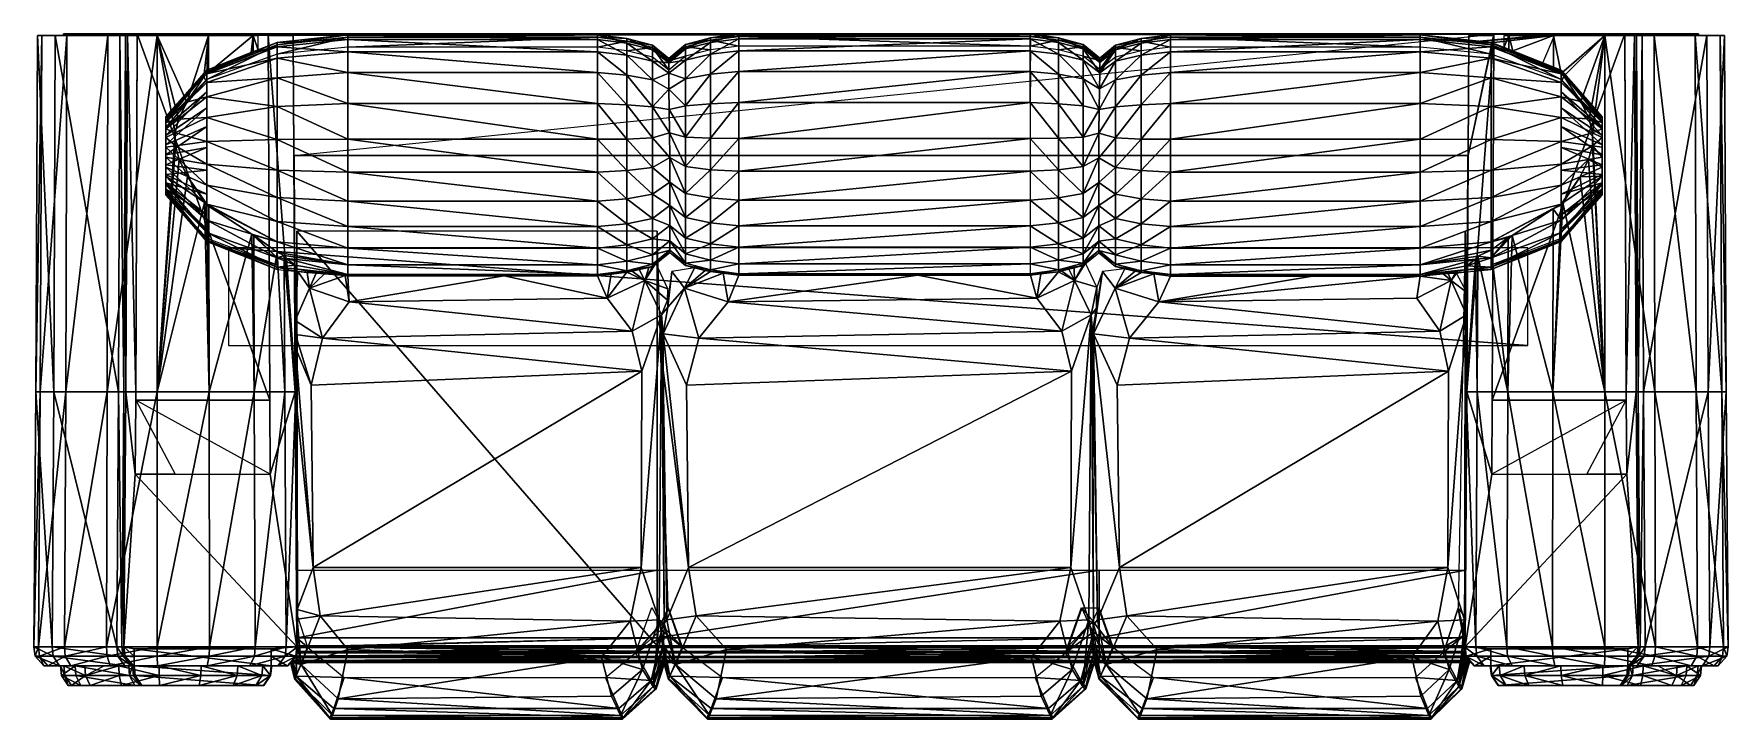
# Model space of a CAD drawing. Extents: x -11.8 to 7.1, y -1.5 to 6.1.
import ezdxf

# ---------------------------------------------------------------- set-up
doc = ezdxf.new("R2010")
doc.units = 0
doc.header["$MEASUREMENT"] = 0
doc.layers.add('BCS', color=61, linetype='CONTINUOUS')

msp = doc.modelspace()

# ---------------------------------------------------------------- meshes
at = {"layer": 'BCS', "color": 61}
mesh = msp.add_polyface(dxfattribs=at)
corners = [(-10.338284, 4.825279, 2.790348), (-10.338284, 4.932688, 2.794084), (-10.338284, 5.025784, 2.739976), (-10.338284, 4.713295, 2.730495), (-10.338284, 5.096771, 2.634157), (-10.338284, 4.602699, 2.620254), (-10.338284, 4.499929, 2.466535), (-10.338284, 5.143059, 2.484503), (-10.338284, 5.162174, 2.300164), (-10.338284, 4.411079, 2.276546), (-10.338284, 5.152105, 2.090383), (-10.338284, 4.342031, 2.057495), (-10.338284, 5.111006, 1.864311), (-10.338284, 5.041962, 1.645259), (-10.338284, 4.300935, 1.831425), (-10.65712, 6.065879, -2.306561), (-10.673416, 2.005841, -2.328519), (-10.673416, 2.005841, -2.327195), (-10.657019, 6.084342, -2.31252), (-10.784603, 2.101949, -2.326514), (-10.784603, 2.10195, 0.616133), (-10.764145, 6.065881, 0.617085), (-10.764145, 6.065879, -2.306561), (-10.807081, 2.10195, 0.845401), (-10.786963, 6.065881, 0.849788), (-10.865602, 2.10195, 1.004557), (-10.849115, 6.065881, 1.018831), (-11.586151, 2.10195, 1.307972), (-11.57074, 6.065881, 1.32277), (-11.785725, 2.101951, 1.713746), (-11.76473, 6.065882, 1.717193), (-11.736856, 2.101951, 2.130585), (-11.717159, 6.065882, 2.122929), (-11.452915, 2.101951, 2.499255), (-11.439144, 6.065881, 2.483908), (-10.989649, 2.101951, 2.753183), (-10.982527, 6.065882, 2.734191), (-10.435263, 2.101951, 2.857062), (-10.434332, 6.065882, 2.836904), (-10.672884, 2.101949, -2.326514), (-10.65712, 6.065879, -2.306561), (-10.234934, 4.982502, 2.82292)]
mesh.append_faces([[corners[k] for k in face] for face in [(15, 16, 17), (19, 21, 22), (20, 24, 21), (23, 26, 24), (25, 28, 26), (27, 30, 28), (29, 32, 30), (31, 34, 32), (33, 36, 34), (35, 38, 36)]], dxfattribs={"vtx0": -1})
mesh.append_faces([[corners[k] for k in face] for face in [(16, 15, 18)]], dxfattribs={"vtx0": -1, "vtx1": -1})
mesh.append_faces([[corners[k] for k in face] for face in [(6, 7, 8), (11, 10, 12), (11, 12, 13)]], dxfattribs={"vtx0": -1, "vtx2": -1})
mesh.append_faces([[corners[k] for k in face] for face in [(3, 0, 4), (5, 3, 4), (6, 5, 7), (9, 6, 10), (11, 9, 10), (14, 11, 13), (38, 37, 41)]], dxfattribs={"vtx1": -1, "vtx2": -1})
mesh.append_faces([[corners[k] for k in face] for face in [(0, 1, 2), (19, 20, 21), (20, 23, 24), (23, 25, 26), (25, 27, 28), (27, 29, 30), (29, 31, 32), (31, 33, 34), (33, 35, 36), (35, 37, 38), (39, 19, 22), (22, 40, 39)]], dxfattribs={"vtx2": -1})
mesh = msp.add_polyface(dxfattribs=at)
corners = [(-11.217592, 6.084344, 2.312528), (-10.851578, 6.084344, 2.51315), (-10.725128, 6.084343, 1.138152), (-11.323076, 6.084344, 1.381783), (-11.440443, 6.084344, 2.023174), (-11.478575, 6.084344, 1.697945), (-10.72521, 6.065881, 1.138081), (-10.675409, 6.065881, 1.002629), (-11.323153, 6.065881, 1.381709), (-11.47868, 6.065881, 1.697927), (-11.440542, 6.065881, 2.023213), (-11.217661, 6.065882, 2.312604), (-10.851612, 6.065882, 2.513245), (-10.412157, 6.084344, 2.595482), (-11.717159, 6.065882, 2.122929), (-11.439144, 6.065881, 2.483908), (-11.57074, 6.065881, 1.32277), (-11.76473, 6.065882, 1.717193), (-10.764145, 6.065881, 0.617085), (-10.786963, 6.065881, 0.849788), (-10.65712, 6.065881, 0.816116), (-10.65712, 6.065879, -2.306561), (-10.764145, 6.065879, -2.306561), (-10.849115, 6.065881, 1.018831), (-10.675409, 6.065881, 1.002629), (-10.72521, 6.065881, 1.138081), (-11.323153, 6.065881, 1.381709), (-11.47868, 6.065881, 1.697927), (-11.477678, 6.065881, 1.695895), (-11.440542, 6.065881, 2.023213), (-10.982527, 6.065882, 2.734191), (-11.217661, 6.065882, 2.312604), (-10.434332, 6.065882, 2.836904), (-10.851612, 6.065882, 2.513245)]
mesh.append_faces([[corners[k] for k in face] for face in [(4, 3, 5), (5, 8, 9), (0, 10, 11), (1, 11, 12), (14, 16, 17), (26, 27, 28)]], dxfattribs={"vtx0": -1})
mesh.append_faces([[corners[k] for k in face] for face in [(16, 15, 27), (26, 16, 27)]], dxfattribs={"vtx0": -1, "vtx1": -1, "vtx2": -1})
mesh.append_faces([[corners[k] for k in face] for face in [(0, 2, 3), (18, 20, 21), (19, 24, 20), (23, 25, 24), (15, 29, 27), (15, 31, 29), (30, 33, 31)]], dxfattribs={"vtx0": -1, "vtx2": -1})
mesh.append_faces([[corners[k] for k in face] for face in [(2, 6, 3), (3, 8, 5), (8, 3, 6), (5, 9, 4), (4, 10, 0), (0, 11, 1), (1, 12, 13)]], dxfattribs={"vtx1": -1})
mesh.append_faces([[corners[k] for k in face] for face in [(0, 1, 2), (4, 0, 3), (14, 15, 16), (18, 19, 20), (19, 23, 24), (23, 16, 26), (26, 25, 23), (15, 30, 31), (30, 32, 33)]], dxfattribs={"vtx1": -1, "vtx2": -1})
mesh.append_faces([[corners[k] for k in face] for face in [(7, 6, 2), (9, 10, 4), (21, 22, 18)]], dxfattribs={"vtx2": -1})
mesh = msp.add_polyface(dxfattribs=at)
corners = [(-10.338284, 4.825279, 2.790348), (-10.338284, 5.025784, 2.739976), (-10.338284, 5.096771, 2.634157), (-10.338284, 4.602699, 2.620254), (-10.338284, 5.143059, 2.484503), (-10.338284, 4.499929, 2.466535), (-10.338284, 5.162174, 2.300164), (-10.338284, 5.152105, 2.090383), (-10.338284, 4.85034, 1.301551), (-10.338284, 4.95311, 1.455271), (-9.882051, 5.262532, 0.929389), (-10.338284, 5.041962, 1.645259), (-9.882051, 5.440745, 1.310457), (-10.338284, 5.111006, 1.864311), (-9.882051, 5.578317, 1.746912), (-9.882051, 5.6602, 2.197356), (-9.882053, 5.680402, 2.618119), (-9.914989, 5.60549, 2.956765), (-10.105012, 5.32539, 2.979198), (-10.197055, 5.136357, 2.990367), (-10.338284, 4.932688, 2.794084), (-10.234934, 4.982502, 2.995401), (-9.197471, 6.084342, -2.31252), (-10.657019, 6.084342, -2.31252), (-10.657019, 6.084343, 0.816121), (-9.192556, 6.084344, 1.802023), (-10.675308, 6.084343, 1.002651), (-10.725128, 6.084343, 1.138152), (-10.412157, 6.084344, 2.595482), (-9.953206, 6.084344, 2.550675), (-10.851578, 6.084344, 2.51315), (-10.65712, 6.065881, 0.816116), (-10.65712, 6.065879, -2.306561), (-10.675409, 6.065881, 1.002629), (-10.412161, 6.065882, 2.595583), (-10.851612, 6.065882, 2.513245), (-10.434332, 6.065882, 2.836904), (-9.861775, 6.065882, 2.781005), (-10.412161, 6.065882, 2.595583), (-10.851612, 6.065882, 2.513245), (-10.105012, 5.32539, 2.8085), (-10.197055, 5.136357, 2.818443), (-10.162693, 5.206927, 2.814731), (-10.234934, 4.982502, 2.82292), (-10.215903, 5.059798, 2.820671)]
mesh.append_faces([[corners[k] for k in face] for face in [(24, 32, 31), (28, 35, 34), (40, 41, 42), (41, 43, 44)]], dxfattribs={"vtx0": -1})
mesh.append_faces([[corners[k] for k in face] for face in [(40, 36, 41), (41, 36, 43)]], dxfattribs={"vtx0": -1, "vtx1": -1, "vtx2": -1})
mesh.append_faces([[corners[k] for k in face] for face in [(0, 1, 2), (3, 2, 4), (5, 6, 7), (25, 24, 26), (25, 26, 27), (32, 24, 23), (36, 38, 39)]], dxfattribs={"vtx0": -1, "vtx2": -1})
mesh.append_faces([[corners[k] for k in face] for face in [(4, 17, 6), (2, 18, 4), (17, 4, 18), (1, 19, 2), (18, 2, 19), (20, 21, 1), (19, 1, 21), (24, 31, 26), (26, 33, 27), (28, 34, 29)]], dxfattribs={"vtx1": -1})
mesh.append_faces([[corners[k] for k in face] for face in [(28, 29, 27), (30, 28, 27), (36, 37, 38), (37, 36, 40)]], dxfattribs={"vtx1": -1, "vtx2": -1})
mesh.append_faces([[corners[k] for k in face] for face in [(8, 9, 10), (9, 11, 12), (11, 13, 14), (13, 7, 15), (7, 6, 16), (22, 23, 24), (31, 33, 26)]], dxfattribs={"vtx2": -1})
mesh = msp.add_polyface(dxfattribs=at)
corners = [(-10.338284, 4.85034, 1.301551), (-9.882051, 5.262532, 0.929389), (-9.882051, 5.053252, 0.616354), (-10.338284, 4.95311, 1.455271), (-9.882051, 5.440745, 1.310457), (-10.338284, 5.041962, 1.645259), (-9.882051, 5.578317, 1.746912), (-10.338284, 5.111006, 1.864311), (-9.882051, 5.6602, 2.197356), (-10.338284, 5.152105, 2.090383), (-9.882053, 5.680402, 2.618119), (-9.882053, 5.641471, 2.993511), (-9.882053, 5.5439, 3.308982), (-9.100531, 5.812477, 3.679817), (-9.914989, 5.60549, 2.956765), (-9.882053, 5.645679, 2.952924), (-10.338284, 5.162174, 2.300164), (-10.105012, 5.32539, 2.979198), (-9.882053, 5.382986, 3.548848), (-10.197055, 5.136357, 2.990367), (-9.882053, 5.152591, 3.682757), (-10.234934, 4.982502, 2.995401), (-9.365806, 5.883976, 2.713464), (-9.861235, 5.654626, 2.95059), (-9.388431, 5.875774, 2.724278), (-9.192556, 6.084344, 1.802023), (-9.197471, 6.084342, -2.31252), (-10.657019, 6.084343, 0.816121), (-9.28911, 6.084344, 2.120893), (-10.725128, 6.084343, 1.138152), (-9.55608, 6.084344, 2.382479), (-9.953206, 6.084344, 2.550675), (-10.412161, 6.065882, 2.595583), (-9.953181, 6.065882, 2.550773), (-9.861775, 6.065882, 2.781005), (-9.366344, 6.065882, 2.571175), (-9.953181, 6.065882, 2.550773), (-10.412161, 6.065882, 2.595583), (-9.873109, 6.084184, 2.516752), (-9.556079, 6.084184, 2.38248), (-9.872854, 6.065882, 2.516752), (-9.872854, 6.065882, 2.516752), (-9.914989, 5.60549, 2.788531), (-9.882053, 5.645679, 2.785112), (-10.105012, 5.32539, 2.8085), (-9.861235, 5.654626, 2.783034)]
mesh.append_faces([[corners[k] for k in face] for face in [(11, 15, 14)]])
mesh.append_faces([[corners[k] for k in face] for face in [(0, 1, 2), (3, 4, 1), (5, 6, 4), (7, 8, 6), (9, 10, 8), (16, 15, 10), (12, 14, 17), (18, 17, 19), (20, 19, 21), (31, 32, 33)]], dxfattribs={"vtx0": -1})
mesh.append_faces([[corners[k] for k in face] for face in [(15, 16, 14)]], dxfattribs={"vtx0": -1, "vtx1": -1})
mesh.append_faces([[corners[k] for k in face] for face in [(34, 36, 37), (35, 41, 36), (34, 42, 43), (34, 44, 42)]], dxfattribs={"vtx0": -1, "vtx2": -1})
mesh.append_faces([[corners[k] for k in face] for face in [(11, 14, 12), (12, 17, 18), (18, 19, 20), (24, 10, 23), (39, 30, 38), (45, 34, 43), (34, 45, 35)]], dxfattribs={"vtx1": -1})
mesh.append_faces([[corners[k] for k in face] for face in [(8, 10, 22), (25, 26, 27), (28, 25, 29), (30, 28, 29), (31, 30, 29), (34, 35, 36), (31, 33, 38), (30, 31, 38)]], dxfattribs={"vtx1": -1, "vtx2": -1})
mesh.append_faces([[corners[k] for k in face] for face in [(11, 12, 13), (10, 15, 23), (33, 40, 38)]], dxfattribs={"vtx2": -1})
mesh = msp.add_polyface(dxfattribs=at)
corners = [(-10.338284, 4.300935, 1.831425), (-10.338284, 5.041962, 1.645259), (-10.338284, 4.95311, 1.455271), (-10.338284, 4.290866, 1.621643), (-10.338284, 4.85034, 1.301551), (-10.338284, 4.309981, 1.437302), (-10.338284, 4.739745, 1.19131), (-10.338284, 4.356268, 1.287649), (-10.338284, 4.627762, 1.131458), (-10.338284, 4.427256, 1.181829), (-10.338284, 4.520352, 1.127722), (-9.882051, 4.566274, 0.248295), (-9.882051, 4.820115, 0.383966), (-9.882051, 5.053252, 0.616354), (-10.338284, 4.499929, 2.466535), (-10.338284, 4.411079, 2.276546), (-9.882051, 4.012301, 2.611348), (-10.338284, 4.342031, 2.057495), (-9.882051, 3.874722, 2.174893), (-9.882051, 3.79284, 1.72445), (-9.882051, 3.772641, 1.303686), (-9.882051, 3.811572, 0.928293), (-9.882051, 3.909145, 0.612822), (-9.882051, 4.070057, 0.372958), (-9.882051, 4.300456, 0.239048), (-10.338284, 4.932688, 2.794084), (-10.338284, 4.825279, 2.790348), (-10.2321, 4.83959, 2.995903), (-9.882053, 4.886768, 3.673516), (-10.234934, 4.982502, 2.995401), (-10.338284, 4.713295, 2.730495), (-10.1904, 4.687244, 2.99219), (-10.338284, 4.602699, 2.620254), (-10.096746, 4.495276, 2.98301), (-9.906857, 4.207335, 2.963821), (-9.18109, 2.005841, -2.328519), (-10.673416, 2.005841, -2.328519), (-10.657019, 6.084342, -2.31252), (-10.234934, 4.982502, 2.82292), (-10.435263, 2.101951, 2.857062), (-10.2321, 4.83959, 2.823366), (-10.1904, 4.687244, 2.820066), (-10.096746, 4.495276, 2.811894), (-9.906857, 4.207335, 2.794812)]
mesh.append_faces([[corners[k] for k in face] for face in [(9, 8, 10), (28, 29, 27)]], dxfattribs={"vtx0": -1})
mesh.append_faces([[corners[k] for k in face] for face in [(38, 39, 40)]], dxfattribs={"vtx0": -1, "vtx1": -1})
mesh.append_faces([[corners[k] for k in face] for face in [(0, 1, 2), (3, 2, 4), (5, 4, 6), (7, 6, 8), (39, 41, 40), (39, 42, 41), (39, 43, 42)]], dxfattribs={"vtx0": -1, "vtx2": -1})
mesh.append_faces([[corners[k] for k in face] for face in [(29, 25, 27), (27, 26, 31), (32, 33, 30), (31, 30, 33), (14, 34, 32), (33, 32, 34)]], dxfattribs={"vtx1": -1})
mesh.append_faces([[corners[k] for k in face] for face in [(3, 0, 2), (5, 3, 4), (7, 5, 6), (9, 7, 8)]], dxfattribs={"vtx1": -1, "vtx2": -1})
mesh.append_faces([[corners[k] for k in face] for face in [(10, 8, 11), (8, 6, 12), (6, 4, 13), (14, 15, 16), (15, 17, 18), (17, 0, 19), (0, 3, 20), (3, 5, 21), (5, 7, 22), (7, 9, 23), (9, 10, 24), (25, 26, 27), (26, 30, 31), (35, 36, 37)]], dxfattribs={"vtx2": -1})
mesh = msp.add_polyface(dxfattribs=at)
corners = [(-10.338284, 4.520352, 1.127722), (-9.882051, 4.566274, 0.248295), (-9.882051, 4.300456, 0.239048), (-10.338284, 4.627762, 1.131458), (-9.882051, 4.820115, 0.383966), (-10.338284, 4.739745, 1.19131), (-9.882051, 5.053252, 0.616354), (-10.338284, 4.411079, 2.276546), (-9.882051, 3.874722, 2.174893), (-9.882051, 4.012301, 2.611348), (-10.338284, 4.309981, 1.437302), (-9.882051, 3.909145, 0.612822), (-9.882051, 3.811572, 0.928293), (-10.338284, 4.356268, 1.287649), (-9.882051, 4.070057, 0.372958), (-10.338284, 4.427256, 1.181829), (-9.882053, 5.152591, 3.682757), (-9.882053, 4.886768, 3.673516), (-9.100531, 4.909269, 4.174414), (-9.882053, 4.632929, 3.53784), (-9.100531, 4.56857, 3.992317), (-9.882053, 4.399794, 3.30545), (-9.100531, 4.264572, 3.689298), (-9.882051, 4.190512, 2.992414), (-9.100531, 3.995707, 3.287137), (-10.234934, 4.982502, 2.995401), (-10.2321, 4.83959, 2.995903), (-10.1904, 4.687244, 2.99219), (-10.096746, 4.495276, 2.98301), (-9.906857, 4.207335, 2.963821), (-10.338284, 4.499929, 2.466535), (-9.882051, 4.175951, 2.961279), (-9.859275, 4.165117, 2.958843), (-9.100531, 3.7683, 2.800873), (-9.380522, 3.855717, 2.732973), (-9.18109, 2.005841, -2.328519), (-10.657019, 6.084342, -2.31252), (-9.197471, 6.084342, -2.31252), (-9.181089, 2.005841, -2.327195), (-9.19736, 6.065879, -2.306561), (-8.898532, 2.101949, -2.326514), (-9.19736, 6.065879, -2.306561), (-8.918967, 6.065879, -2.306561), (-8.912065, 4.729902, -2.302826), (-8.907847, 4.543372, -0.096365), (-8.905927, 4.167719, -0.108277), (-8.908679, 4.729902, -0.007497), (-8.903997, 3.841985, 0.059931)]
mesh.append_faces([[corners[k] for k in face] for face in [(29, 31, 23)]])
mesh.append_faces([[corners[k] for k in face] for face in [(0, 1, 2), (3, 4, 1), (5, 6, 4), (7, 8, 9), (10, 11, 12), (13, 14, 11), (15, 2, 14), (17, 20, 18), (19, 22, 20), (21, 24, 22), (19, 26, 27), (21, 27, 28), (23, 28, 29), (35, 36, 37), (40, 41, 42), (44, 43, 46)]], dxfattribs={"vtx0": -1})
mesh.append_faces([[corners[k] for k in face] for face in [(38, 37, 39)]], dxfattribs={"vtx0": -1, "vtx1": -1})
mesh.append_faces([[corners[k] for k in face] for face in [(33, 23, 32)]], dxfattribs={"vtx0": -1, "vtx1": -1, "vtx2": -1})
mesh.append_faces([[corners[k] for k in face] for face in [(43, 44, 45), (43, 45, 47)]], dxfattribs={"vtx0": -1, "vtx2": -1})
mesh.append_faces([[corners[k] for k in face] for face in [(16, 25, 17), (17, 26, 19), (19, 27, 21), (21, 28, 23), (31, 29, 9)]], dxfattribs={"vtx1": -1})
mesh.append_faces([[corners[k] for k in face] for face in [(29, 30, 9), (40, 42, 43)]], dxfattribs={"vtx1": -1, "vtx2": -1})
mesh.append_faces([[corners[k] for k in face] for face in [(16, 17, 18), (17, 19, 20), (19, 21, 22), (21, 23, 24), (23, 31, 32), (31, 9, 34)]], dxfattribs={"vtx2": -1})
mesh = msp.add_polyface(dxfattribs=at)
corners = [(-10.338284, 4.342031, 2.057495), (-9.882051, 3.79284, 1.72445), (-9.882051, 3.874722, 2.174893), (-10.338284, 4.300935, 1.831425), (-9.882051, 3.772641, 1.303686), (-10.338284, 4.290866, 1.621643), (-9.882051, 3.811572, 0.928293), (-9.882051, 4.190512, 2.992414), (-9.100531, 3.7683, 2.800873), (-9.100531, 3.995707, 3.287137), (-9.882051, 4.012301, 2.611348), (-9.100531, 3.593274, 2.245601), (-9.100531, 3.489095, 1.672529), (-9.100531, 3.46332, 1.13561), (-9.100531, 3.513333, 0.65334), (-9.380522, 3.855717, 2.732973), (-9.859275, 4.165117, 2.958843), (-9.359767, 3.84456, 2.723167), (-9.100531, 3.654346, 2.439352), (-9.022084, 3.618883, 2.35329), (-8.993576, 3.582743, 2.248247), (-8.899645, 3.509987, 1.901219), (-8.899732, 3.467942, 1.669886), (-8.900311, 3.441878, 1.125713), (-9.181089, 2.005841, -2.327195), (-9.18109, 2.005841, -2.328519), (-9.197471, 6.084342, -2.31252), (-9.19736, 6.065879, -2.306561), (-8.898532, 2.101949, -2.326514), (-9.181621, 2.101949, -2.326514), (-9.906857, 4.207335, 2.794812), (-9.856561, 2.101951, 2.800557), (-9.882051, 4.175951, 2.792549), (-9.859275, 4.165117, 2.79038), (-9.380522, 3.855717, 2.589313), (-9.354608, 2.101951, 2.587965), (-9.359767, 3.84456, 2.580584), (-8.912065, 4.729902, -2.302826), (-8.900455, 3.204162, 0.22939), (-8.897937, 2.678371, 0.096713), (-8.903997, 3.841985, 0.059931), (-8.901387, 3.448767, 0.453268), (-8.900606, 3.24988, 0.28706)]
mesh.append_faces([[corners[k] for k in face] for face in [(0, 1, 2), (3, 4, 1), (5, 6, 4), (7, 8, 9), (2, 12, 11), (1, 13, 12), (4, 14, 13), (17, 11, 18), (8, 17, 18), (27, 28, 29), (34, 35, 36)]], dxfattribs={"vtx0": -1})
mesh.append_faces([[corners[k] for k in face] for face in [(30, 31, 32), (38, 37, 42)]], dxfattribs={"vtx0": -1, "vtx1": -1})
mesh.append_faces([[corners[k] for k in face] for face in [(37, 40, 41)]], dxfattribs={"vtx0": -1, "vtx1": -1, "vtx2": -1})
mesh.append_faces([[corners[k] for k in face] for face in [(37, 38, 39), (37, 41, 42)]], dxfattribs={"vtx0": -1, "vtx2": -1})
mesh.append_faces([[corners[k] for k in face] for face in [(15, 8, 16), (15, 17, 8), (18, 11, 19), (20, 11, 21), (13, 23, 12), (22, 12, 23), (33, 31, 34)]], dxfattribs={"vtx1": -1})
mesh.append_faces([[corners[k] for k in face] for face in [(15, 10, 11), (17, 15, 11), (11, 12, 21)]], dxfattribs={"vtx1": -1, "vtx2": -1})
mesh.append_faces([[corners[k] for k in face] for face in [(10, 2, 11), (2, 1, 12), (1, 4, 13), (4, 6, 14), (11, 20, 19), (12, 22, 21), (24, 25, 26), (31, 33, 32)]], dxfattribs={"vtx2": -1})
mesh = msp.add_polyface(dxfattribs=at)
corners = [(-9.882051, 5.578317, 1.746912), (-9.882051, 5.6602, 2.197356), (-9.100531, 5.963943, 2.249276), (-9.100531, 5.859765, 1.676204), (-9.100531, 5.989722, 2.786194), (-9.882053, 5.641471, 2.993511), (-9.100531, 5.812477, 3.679817), (-9.100531, 5.939709, 3.268464), (-9.882053, 5.5439, 3.308982), (-9.882053, 5.382986, 3.548848), (-9.100531, 5.596502, 4.001764), (-9.882053, 5.152591, 3.682757), (-9.100531, 5.277414, 4.187221), (-9.100531, 4.909269, 4.174414), (-9.882053, 5.645679, 2.952924), (-9.882053, 5.680402, 2.618119), (-9.388431, 5.875774, 2.724278), (-9.365806, 5.883976, 2.713464), (-9.309612, 5.902659, 2.651462), (-9.861235, 5.654626, 2.95059), (-9.55608, 6.084344, 2.382479), (-9.556079, 6.084184, 2.38248), (-9.28911, 6.084344, 2.120893), (-9.289109, 6.084184, 2.120893), (-9.192555, 6.084184, 1.802024), (-9.192556, 6.084344, 1.802023), (-9.197471, 6.084342, -2.31252), (-9.197458, 6.084184, -2.302826), (-9.19736, 6.065879, -2.306561), (-9.197355, 6.065879, -2.302826), (-8.912065, 4.729902, -2.302826), (-8.918967, 6.065879, -2.306561), (-8.918962, 6.065879, -2.302826), (-9.19736, 6.065879, -2.306561), (-9.872854, 6.065882, 2.516752), (-9.366344, 6.065882, 2.571175), (-9.310802, 6.065882, 2.516752), (-9.197355, 6.065879, -2.302826), (-9.365806, 5.883976, 2.571945), (-9.388431, 5.875774, 2.581573), (-9.309612, 5.902659, 2.516752), (-9.861235, 5.654626, 2.783034)]
mesh.append_faces([[corners[k] for k in face] for face in [(0, 2, 3), (1, 4, 2), (5, 6, 7), (8, 10, 6), (9, 12, 10), (11, 13, 12), (28, 27, 29), (30, 31, 32), (34, 35, 36), (35, 40, 36), (40, 35, 38)]], dxfattribs={"vtx0": -1})
mesh.append_faces([[corners[k] for k in face] for face in [(17, 4, 18), (14, 7, 19), (27, 26, 24)]], dxfattribs={"vtx0": -1, "vtx1": -1})
mesh.append_faces([[corners[k] for k in face] for face in [(4, 1, 18), (27, 28, 26)]], dxfattribs={"vtx0": -1, "vtx1": -1, "vtx2": -1})
mesh.append_faces([[corners[k] for k in face] for face in [(1, 17, 18), (7, 16, 19), (35, 41, 39)]], dxfattribs={"vtx0": -1, "vtx2": -1})
mesh.append_faces([[corners[k] for k in face] for face in [(16, 4, 17), (4, 16, 7), (20, 21, 22), (23, 22, 21), (38, 35, 39)]], dxfattribs={"vtx1": -1})
mesh.append_faces([[corners[k] for k in face] for face in [(0, 1, 2), (8, 9, 10), (9, 11, 12), (14, 5, 7), (15, 16, 17), (24, 25, 22), (22, 23, 24), (26, 25, 24), (32, 31, 33), (33, 37, 32)]], dxfattribs={"vtx2": -1})
mesh = msp.add_polyface(dxfattribs=at)
corners = [(-9.100531, 5.859765, 1.676204), (-9.100531, 5.963943, 2.249276), (-8.31138, 6.047078, 2.259663), (-8.31138, 5.937463, 1.656685), (-9.100531, 5.989722, 2.786194), (-8.31138, 6.074227, 2.825204), (-9.100531, 5.939709, 3.268464), (-8.31138, 6.021425, 3.334395), (-9.100531, 5.812477, 3.679817), (-8.31138, 5.8864, 3.770958), (-9.100531, 5.596502, 4.001764), (-8.31138, 5.654935, 4.115989), (-9.100531, 5.277414, 4.187221), (-8.31138, 5.309472, 4.316777), (-9.100531, 4.909269, 4.174414), (-8.31138, 4.910897, 4.302911), (-9.100531, 4.56857, 3.992317), (-8.31138, 4.545768, 4.107758), (-9.100531, 4.264572, 3.689298), (-8.31138, 4.223138, 3.786167), (-9.100531, 3.995707, 3.287137), (-8.31138, 3.939267, 3.361557), (-9.100531, 3.7683, 2.800873), (-8.31138, 3.699737, 2.849372), (-8.31138, 3.515576, 2.265121), (-5.531441, 6.04708, 2.259663), (-5.531441, 6.021427, 3.334395), (-5.531441, 4.910898, 4.302909), (-9.100531, 3.654346, 2.439352), (-9.022084, 3.618883, 2.35329), (-8.993576, 3.582743, 2.248247), (-8.31138, 3.405961, 1.662142), (-8.899645, 3.509987, 1.901219), (-8.899732, 3.467942, 1.669886), (-8.908679, 4.729902, -0.007497), (-8.912065, 4.729902, -2.302826), (-8.31138, 4.729902, -0.09349), (-9.873109, 6.084184, 2.516752), (-9.872854, 6.065882, 2.516752), (-3.960549, 6.075398, 2.516752)]
mesh.append_faces([[corners[k] for k in face] for face in [(0, 2, 3), (1, 5, 2), (4, 7, 5), (6, 9, 7), (8, 11, 9), (10, 13, 11), (12, 15, 13), (14, 17, 15), (16, 19, 17), (18, 21, 19), (20, 23, 21), (22, 24, 23)]], dxfattribs={"vtx0": -1})
mesh.append_faces([[corners[k] for k in face] for face in [(24, 28, 29), (31, 30, 32)]], dxfattribs={"vtx0": -1, "vtx2": -1})
mesh.append_faces([[corners[k] for k in face] for face in [(30, 24, 29), (24, 30, 31), (33, 31, 32), (34, 35, 36)]], dxfattribs={"vtx1": -1})
mesh.append_faces([[corners[k] for k in face] for face in [(22, 28, 24), (37, 38, 39)]], dxfattribs={"vtx1": -1, "vtx2": -1})
mesh.append_faces([[corners[k] for k in face] for face in [(0, 1, 2), (1, 4, 5), (4, 6, 7), (6, 8, 9), (8, 10, 11), (10, 12, 13), (12, 14, 15), (14, 16, 17), (16, 18, 19), (18, 20, 21), (20, 22, 23), (3, 2, 25), (5, 7, 26), (13, 15, 27)]], dxfattribs={"vtx2": -1})
mesh = msp.add_polyface(dxfattribs=at)
corners = [(-4.55249, 5.940892, 2.26077), (-4.276479, 6.014098, 2.257739), (-4.276479, 5.906676, 1.666808), (-4.55249, 5.836133, 1.68453), (-4.55249, 5.966744, 2.79938), (-4.276479, 6.040683, 2.811458), (-4.552489, 5.916842, 3.280592), (-4.276478, 5.98909, 3.308952), (-4.552489, 5.79137, 3.686269), (-4.276478, 5.857767, 3.733543), (-4.552491, 5.583149, 3.996653), (-4.27648, 5.634588, 4.06623), (-4.552489, 5.282947, 4.171134), (-4.276478, 5.304464, 4.2581), (-4.55249, 4.936586, 4.159084), (-4.276478, 4.923588, 4.244851), (-4.739796, 5.785456, 2.290873), (-4.739652, 5.682375, 1.723158), (-4.739897, 5.810631, 2.81703), (-4.739877, 5.762788, 3.278247), (-4.739421, 5.646779, 3.65213), (-4.737515, 5.469809, 3.913472), (-4.733791, 5.241756, 4.043107), (-4.730986, 4.981882, 4.032166), (-4.552489, 4.608123, 3.98353), (-9.873109, 6.084184, 2.516752), (5.117987, 6.084182, 2.516752), (-9.556079, 6.084184, 2.38248), (4.800957, 6.084182, 2.38248), (-9.289109, 6.084184, 2.120893), (-9.192555, 6.084184, 1.802024), (-9.197458, 6.084184, -2.302826), (4.442328, 6.082874, -2.302826), (-9.197355, 6.065879, -2.302826)]
mesh.append_faces([[corners[k] for k in face] for face in [(6, 19, 8), (8, 20, 10), (10, 21, 12), (27, 28, 29), (29, 28, 30), (30, 28, 31)]], dxfattribs={"vtx0": -1, "vtx1": -1})
mesh.append_faces([[corners[k] for k in face] for face in [(32, 33, 31)]], dxfattribs={"vtx0": -1, "vtx2": -1})
mesh.append_faces([[corners[k] for k in face] for face in [(3, 0, 2), (0, 4, 1), (4, 6, 5), (6, 8, 7), (8, 10, 9), (10, 12, 11), (12, 14, 13), (4, 18, 6), (19, 6, 18), (20, 8, 19), (21, 10, 20), (22, 12, 21), (23, 14, 22), (25, 26, 27)]], dxfattribs={"vtx1": -1})
mesh.append_faces([[corners[k] for k in face] for face in [(0, 3, 16), (4, 0, 18), (14, 12, 22), (24, 14, 23)]], dxfattribs={"vtx1": -1, "vtx2": -1})
mesh.append_faces([[corners[k] for k in face] for face in [(0, 1, 2), (4, 5, 1), (6, 7, 5), (8, 9, 7), (10, 11, 9), (12, 13, 11), (14, 15, 13), (3, 17, 16), (0, 16, 18)]], dxfattribs={"vtx2": -1})
mesh = msp.add_polyface(dxfattribs=at)
corners = [(-4.276479, 6.014098, 2.257739), (-3.960548, 6.05659, 2.259662), (-3.960548, 5.946975, 1.656684), (-4.276479, 5.906676, 1.666808), (-4.276479, 6.040683, 2.811458), (-4.276478, 5.98909, 3.308952), (-3.960548, 6.030937, 3.334395), (-3.960549, 6.083739, 2.825203), (-4.276478, 5.857767, 3.733543), (-3.960548, 5.895912, 3.770957), (-4.27648, 5.634588, 4.06623), (-3.96055, 5.664448, 4.11599), (-4.276478, 5.304464, 4.2581), (-0.717674, 5.946973, 1.656684), (-0.717673, 5.946973, 1.656684), (-0.717673, 6.056588, 2.259662), (-0.717673, 6.083737, 2.825203), (-0.717672, 6.083737, 2.825203), (-0.717674, 6.030935, 3.334393), (-0.717676, 6.030935, 3.334395), (-0.717676, 6.030931, 3.334408), (-0.717675, 5.89591, 3.770956), (-0.717677, 5.89591, 3.770957), (-0.717665, 5.664446, 4.115986), (-0.717674, 5.664444, 4.11599), (-3.960548, 5.318984, 4.316777), (-3.982705, 6.072425, 2.651462), (-3.960549, 6.075398, 2.651462), (-1.307623, 6.075397, 2.651462), (5.117964, 6.082535, 2.516752), (-9.873109, 6.084184, 2.516752), (-3.960549, 6.075398, 2.516752)]
mesh.append_faces([[corners[k] for k in face] for face in [(7, 28, 27)]], dxfattribs={"vtx0": -1})
mesh.append_faces([[corners[k] for k in face] for face in [(14, 1, 15), (16, 6, 18), (20, 9, 21), (22, 11, 23), (28, 15, 27)]], dxfattribs={"vtx0": -1, "vtx1": -1})
mesh.append_faces([[corners[k] for k in face] for face in [(1, 4, 26), (28, 7, 17), (29, 30, 31)]], dxfattribs={"vtx0": -1, "vtx1": -1, "vtx2": -1})
mesh.append_faces([[corners[k] for k in face] for face in [(1, 14, 13)]], dxfattribs={"vtx0": -1, "vtx2": -1})
mesh.append_faces([[corners[k] for k in face] for face in [(3, 0, 2), (0, 4, 1), (4, 5, 7), (5, 8, 6), (8, 10, 9), (10, 12, 11), (27, 1, 26), (1, 27, 15)]], dxfattribs={"vtx1": -1})
mesh.append_faces([[corners[k] for k in face] for face in [(20, 19, 9), (4, 7, 26)]], dxfattribs={"vtx1": -1, "vtx2": -1})
mesh.append_faces([[corners[k] for k in face] for face in [(0, 1, 2), (5, 6, 7), (8, 9, 6), (10, 11, 9), (13, 2, 1), (7, 16, 17), (16, 7, 6), (6, 19, 18), (19, 6, 9), (9, 22, 21), (22, 9, 11), (11, 24, 23), (24, 11, 25), (7, 27, 26)]], dxfattribs={"vtx2": -1})
mesh = msp.add_polyface(dxfattribs=at)
corners = [(0.518273, 5.897166, 1.666808), (0.518273, 6.004588, 2.25774), (0.843974, 5.937466, 1.656684), (0.518273, 6.031175, 2.811458), (0.843975, 6.04708, 2.259663), (0.518274, 5.97958, 3.308953), (0.843973, 6.074229, 2.825204), (0.518274, 5.848258, 3.733544), (0.843974, 6.021427, 3.334395), (0.518272, 5.625078, 4.066231), (0.843975, 5.886402, 3.770958), (0.518274, 5.294956, 4.2581), (0.843972, 5.654938, 4.11599), (0.518274, 4.914078, 4.244851), (0.843975, 5.309474, 4.316777), (0.233726, 5.931382, 2.260771), (0.233726, 5.826624, 1.68453), (0.233726, 5.957235, 2.799381), (0.233726, 5.907331, 3.280593), (0.233726, 5.781861, 3.68627), (0.233724, 5.57364, 3.996654), (0.233726, 5.273437, 4.171134), (0.056872, 5.686109, 1.722219), (0.057016, 5.789227, 2.290143), (0.057116, 5.814417, 2.816602), (0.057097, 5.766522, 3.278308), (0.05664, 5.650261, 3.65301), (0.054734, 5.472458, 3.915594), (0.051012, 5.242548, 4.046307), (0.048205, 4.980532, 4.035293), (4.800957, 6.084182, 2.38248), (-9.556079, 6.084184, 2.38248), (5.117987, 6.084182, 2.516752), (-9.873109, 6.084184, 2.516752), (5.117964, 6.082535, 2.516752)]
mesh.append_faces([[corners[k] for k in face] for face in [(26, 18, 25), (27, 19, 26), (28, 20, 27)]], dxfattribs={"vtx0": -1})
mesh.append_faces([[corners[k] for k in face] for face in [(25, 17, 24), (30, 31, 32)]], dxfattribs={"vtx0": -1, "vtx1": -1})
mesh.append_faces([[corners[k] for k in face] for face in [(0, 1, 2), (1, 3, 4), (3, 5, 6), (5, 7, 8), (7, 9, 10), (9, 11, 12), (11, 13, 14), (16, 15, 0), (15, 17, 1), (17, 18, 3), (18, 19, 5), (19, 20, 7), (20, 21, 9), (23, 15, 22), (24, 17, 23), (32, 33, 34)]], dxfattribs={"vtx1": -1})
mesh.append_faces([[corners[k] for k in face] for face in [(15, 16, 22), (17, 15, 23), (18, 17, 25), (19, 18, 26), (20, 19, 27), (21, 20, 28)]], dxfattribs={"vtx1": -1, "vtx2": -1})
mesh.append_faces([[corners[k] for k in face] for face in [(15, 1, 0), (17, 3, 1), (18, 5, 3), (19, 7, 5), (20, 9, 7), (21, 11, 9), (21, 28, 29)]], dxfattribs={"vtx2": -1})
mesh = msp.add_polyface(dxfattribs=at)
corners = [(-8.31138, 5.937463, 1.656685), (-5.531441, 6.04708, 2.259663), (-5.531441, 5.937465, 1.656685), (-8.31138, 6.047078, 2.259663), (-8.31138, 6.074227, 2.825204), (-5.53144, 6.074229, 2.825204), (-5.531441, 6.021427, 3.334395), (-8.31138, 6.021425, 3.334395), (-8.31138, 5.8864, 3.770958), (-5.53144, 5.886402, 3.770958), (-8.31138, 5.654935, 4.115989), (-5.531439, 5.654938, 4.115991), (-8.31138, 5.309472, 4.316777), (-5.53144, 5.309474, 4.316777), (-5.531441, 4.910898, 4.302909), (-8.31138, 4.910897, 4.302911), (-8.31138, 4.545768, 4.107758), (-5.53144, 4.545768, 4.107757), (-8.31138, 4.223138, 3.786167), (-5.53144, 4.223138, 3.786167), (-8.31138, 3.939267, 3.361557), (-5.531439, 3.939268, 3.361557), (-8.31138, 3.699737, 2.849372), (-5.531439, 3.699738, 2.849371), (-8.31138, 3.515576, 2.265121), (-5.531439, 3.515577, 2.265121), (-5.53144, 3.405962, 1.662142), (-5.205739, 6.004588, 2.25774), (-5.205739, 6.031174, 2.811459), (-5.205739, 5.97958, 3.308953), (-5.205741, 5.848258, 3.733544), (-5.205738, 5.625078, 4.06623), (-5.205741, 5.294955, 4.2581), (-5.205739, 4.914078, 4.24485), (-5.205741, 4.562014, 4.05668), (-5.205737, 4.248232, 3.743909), (-5.205739, 3.970881, 3.329052), (-5.205739, 3.448452, 1.664065), (-9.872854, 6.065882, 2.516752), (-3.982705, 6.072425, 2.516752), (-3.960549, 6.075398, 2.516752)]
mesh.append_faces([[corners[k] for k in face] for face in [(0, 1, 2), (3, 5, 1), (4, 6, 5), (7, 9, 6), (8, 11, 9), (10, 13, 11), (12, 14, 13), (15, 17, 14), (16, 19, 17), (18, 21, 19), (20, 23, 21), (22, 25, 23), (24, 26, 25)]], dxfattribs={"vtx0": -1})
mesh.append_faces([[corners[k] for k in face] for face in [(3, 4, 5), (7, 8, 9), (8, 10, 11), (10, 12, 13), (15, 16, 17), (16, 18, 19), (18, 20, 21), (20, 22, 23), (22, 24, 25), (2, 1, 27), (1, 5, 28), (5, 6, 29), (6, 9, 30), (9, 11, 31), (11, 13, 32), (13, 14, 33), (14, 17, 34), (17, 19, 35), (19, 21, 36), (25, 26, 37), (38, 39, 40)]], dxfattribs={"vtx2": -1})
mesh = msp.add_polyface(dxfattribs=at)
corners = [(-0.401757, 5.906676, 1.666808), (-0.401757, 6.014098, 2.257739), (-0.125746, 5.940892, 2.26077), (-0.125746, 5.836133, 1.68453), (-0.401757, 6.040683, 2.811458), (-0.125746, 5.966744, 2.79938), (-0.401758, 5.98909, 3.308952), (-0.125746, 5.916842, 3.280592), (-0.401759, 5.857767, 3.733543), (-0.125746, 5.79137, 3.686269), (-0.401756, 5.634588, 4.06623), (-0.125744, 5.583149, 3.996653), (-0.401759, 5.304464, 4.2581), (-0.125746, 5.282947, 4.171134), (-0.717673, 6.056588, 2.259662), (-0.717673, 5.946973, 1.656684), (-0.717672, 6.083737, 2.825203), (-0.717665, 5.664446, 4.115986), (0.057016, 5.789227, 2.290143), (0.056872, 5.686109, 1.722219), (0.057116, 5.814417, 2.816602), (0.057097, 5.766522, 3.278308), (0.05664, 5.650261, 3.65301), (0.054734, 5.472458, 3.915594), (0.051012, 5.242548, 4.046307), (-9.197458, 6.084184, -2.302826), (4.800957, 6.084182, 2.38248), (4.533987, 6.084182, 2.120893), (4.437433, 6.084182, 1.802024), (-9.197355, 6.065879, -2.302826), (4.442328, 6.082874, -2.302826), (4.442328, 6.082874, -2.302826), (4.442336, 6.084182, -2.302826), (5.117964, 6.082535, 2.516752), (-3.960549, 6.075398, 2.516752), (-1.307623, 6.075397, 2.516752)]
mesh.append_faces([[corners[k] for k in face] for face in [(0, 2, 3), (1, 5, 2), (4, 7, 5), (6, 9, 7), (8, 11, 9), (10, 13, 11), (29, 30, 31), (25, 28, 32), (33, 34, 35)]], dxfattribs={"vtx0": -1})
mesh.append_faces([[corners[k] for k in face] for face in [(21, 7, 22), (22, 9, 23), (23, 11, 24)]], dxfattribs={"vtx0": -1, "vtx1": -1})
mesh.append_faces([[corners[k] for k in face] for face in [(25, 26, 27), (25, 27, 28)]], dxfattribs={"vtx0": -1, "vtx2": -1})
mesh.append_faces([[corners[k] for k in face] for face in [(1, 14, 4), (0, 15, 1), (4, 16, 6), (10, 17, 12), (19, 3, 18), (18, 2, 20), (7, 21, 5), (20, 5, 21), (9, 22, 7), (11, 23, 9), (13, 24, 11)]], dxfattribs={"vtx1": -1})
mesh.append_faces([[corners[k] for k in face] for face in [(3, 2, 18), (2, 5, 20)]], dxfattribs={"vtx1": -1, "vtx2": -1})
mesh.append_faces([[corners[k] for k in face] for face in [(0, 1, 2), (1, 4, 5), (4, 6, 7), (6, 8, 9), (8, 10, 11), (10, 12, 13), (25, 32, 30)]], dxfattribs={"vtx2": -1})
mesh = msp.add_polyface(dxfattribs=at)
corners = [(0.233726, 4.598614, 3.983531), (0.046947, 4.704823, 3.886898), (0.046363, 4.429566, 3.611894), (0.233726, 4.298811, 3.68469), (0.046033, 4.172435, 3.22681), (0.233725, 4.030537, 3.283412), (0.045808, 3.949616, 2.749931), (0.233725, 3.802414, 2.795618), (0.045634, 3.776305, 2.199619), (0.233725, 3.626419, 2.237275), (0.04549, 3.673182, 1.63169), (0.233725, 3.521665, 1.661034), (0.04539, 3.647986, 1.105218), (-0.401759, 5.304464, 4.2581), (-0.125746, 4.936586, 4.159084), (-0.125746, 5.282947, 4.171134), (-0.401758, 4.923588, 4.24485), (-0.125746, 4.608123, 3.98353), (-0.401759, 4.571524, 4.056679), (-0.125746, 4.30832, 3.68469), (-0.401756, 4.257741, 3.743909), (-0.125745, 4.040046, 3.283412), (-0.401757, 3.98039, 3.329051), (-0.125745, 3.811922, 2.795617), (-0.401756, 3.745867, 2.827572), (-0.125745, 3.635928, 2.237273), (-0.401756, 3.565387, 2.254995), (-0.125745, 3.531174, 1.661034), (-0.401756, 3.457961, 1.664065), (-0.125745, 3.505315, 1.122424), (0.051012, 5.242548, 4.046307), (0.048205, 4.980532, 4.035293), (0.046947, 4.704823, 3.886898), (0.046363, 4.429566, 3.611894), (0.046033, 4.172435, 3.22681), (0.045808, 3.949616, 2.749931), (0.045634, 3.776305, 2.199619), (0.04549, 3.673182, 1.63169), (0.04539, 3.647986, 1.105218), (-0.223739, 3.340427, 1.23942), (-0.102523, 3.531885, 0.988035), (-0.125745, 3.515786, 1.017948), (-0.228049, 3.47791, 1.120425), (4.442328, 6.082874, -2.302826), (4.156942, 4.729899, -2.302826), (-8.912065, 4.729902, -2.302826), (-3.96055, 4.729901, -0.098015), (-0.713394, 4.729901, -0.098016)]
mesh.append_faces([[corners[k] for k in face] for face in [(13, 14, 15), (16, 17, 14), (18, 19, 17), (20, 21, 19), (22, 23, 21), (24, 25, 23), (26, 27, 25), (28, 29, 27), (43, 44, 45)]], dxfattribs={"vtx0": -1})
mesh.append_faces([[corners[k] for k in face] for face in [(42, 39, 41), (46, 44, 47)]], dxfattribs={"vtx0": -1, "vtx1": -1})
mesh.append_faces([[corners[k] for k in face] for face in [(15, 14, 30), (14, 17, 31), (17, 19, 32), (19, 21, 33), (21, 23, 34), (23, 25, 35), (25, 27, 36), (27, 29, 37), (39, 40, 41)]], dxfattribs={"vtx1": -1, "vtx2": -1})
mesh.append_faces([[corners[k] for k in face] for face in [(0, 1, 2), (3, 2, 4), (5, 4, 6), (7, 6, 8), (9, 8, 10), (11, 10, 12), (14, 31, 30), (17, 32, 31), (19, 33, 32), (21, 34, 33), (23, 35, 34), (25, 36, 35), (27, 37, 36), (29, 38, 37)]], dxfattribs={"vtx2": -1})
mesh = msp.add_polyface(dxfattribs=at)
corners = [(-5.531441, 5.937465, 1.656685), (-5.205739, 6.004588, 2.25774), (-5.205739, 5.897166, 1.666809), (-5.531441, 6.04708, 2.259663), (-5.205739, 6.031174, 2.811459), (-5.53144, 6.074229, 2.825204), (-5.205739, 5.97958, 3.308953), (-5.531441, 6.021427, 3.334395), (-5.205741, 5.848258, 3.733544), (-5.53144, 5.886402, 3.770958), (-5.205738, 5.625078, 4.06623), (-5.531439, 5.654938, 4.115991), (-5.205741, 5.294955, 4.2581), (-5.53144, 5.309474, 4.316777), (-5.205739, 4.914078, 4.24485), (-4.921191, 5.931382, 2.260771), (-4.921191, 5.826624, 1.684531), (-4.921191, 5.957235, 2.799381), (-4.921191, 5.907331, 3.280593), (-4.921192, 5.781861, 3.68627), (-4.92119, 5.57364, 3.996654), (-4.921191, 5.273437, 4.171134), (-4.921191, 4.927076, 4.159085), (-4.739652, 5.682375, 1.723158), (-4.739796, 5.785456, 2.290873), (-4.739897, 5.810631, 2.81703), (-4.739877, 5.762788, 3.278247), (-4.739421, 5.646779, 3.65213), (-4.737515, 5.469809, 3.913472), (-4.733791, 5.241756, 4.043107), (-4.730986, 4.981882, 4.032166)]
mesh.append_faces([[corners[k] for k in face] for face in [(0, 1, 2), (3, 4, 1), (5, 6, 4), (7, 8, 6), (9, 10, 8), (11, 12, 10), (13, 14, 12), (2, 15, 16), (1, 17, 15), (4, 18, 17), (6, 19, 18), (8, 20, 19), (10, 21, 20), (12, 22, 21)]], dxfattribs={"vtx0": -1})
mesh.append_faces([[corners[k] for k in face] for face in [(25, 18, 26), (26, 19, 27), (27, 20, 28), (28, 21, 29)]], dxfattribs={"vtx0": -1, "vtx1": -1})
mesh.append_faces([[corners[k] for k in face] for face in [(18, 19, 26), (19, 20, 27), (20, 21, 28), (29, 21, 30)]], dxfattribs={"vtx1": -1})
mesh.append_faces([[corners[k] for k in face] for face in [(16, 15, 23), (15, 17, 24), (17, 18, 25), (21, 22, 30)]], dxfattribs={"vtx1": -1, "vtx2": -1})
mesh.append_faces([[corners[k] for k in face] for face in [(2, 1, 15), (1, 4, 17), (4, 6, 18), (6, 8, 19), (8, 10, 20), (10, 12, 21), (15, 24, 23), (17, 25, 24)]], dxfattribs={"vtx2": -1})
mesh = msp.add_polyface(dxfattribs=at)
corners = [(-0.713394, 5.946973, 1.656684), (-0.717673, 5.946973, 1.656684), (-0.717673, 6.056588, 2.259662), (-0.713394, 6.083737, 2.825203), (-0.717672, 6.083737, 2.825203), (-0.717673, 6.083737, 2.825203), (-0.713394, 6.030935, 3.334395), (-0.717674, 6.030935, 3.334393), (-0.717676, 6.030935, 3.334395), (-0.713394, 5.89591, 3.770957), (-0.717675, 5.89591, 3.770956), (-0.717676, 6.030931, 3.334408), (-0.717677, 5.89591, 3.770957), (-0.713394, 5.664444, 4.11599), (-0.717665, 5.664446, 4.115986), (-0.717674, 5.664444, 4.11599), (-0.713394, 5.318981, 4.316776), (-0.717681, 5.318984, 4.316774), (-0.717686, 5.318982, 4.316776), (-0.717687, 5.318982, 4.316776), (-0.401757, 6.014098, 2.257739), (-0.401757, 6.040683, 2.811458), (-0.401758, 5.98909, 3.308952), (-0.401759, 5.857767, 3.733543), (-0.401756, 5.634588, 4.06623), (-0.401759, 5.304464, 4.2581), (-0.401758, 4.923588, 4.24485), (-1.307623, 6.075397, 2.651462)]
mesh.append_faces([[corners[k] for k in face] for face in [(11, 23, 8), (18, 26, 17)]], dxfattribs={"vtx0": -1, "vtx1": -1})
mesh.append_faces([[corners[k] for k in face] for face in [(0, 1, 2), (6, 11, 10), (22, 4, 5), (23, 7, 8), (24, 10, 12), (25, 14, 15), (26, 18, 19)]], dxfattribs={"vtx0": -1, "vtx2": -1})
mesh.append_faces([[corners[k] for k in face] for face in [(5, 3, 4), (8, 6, 7), (12, 9, 10), (8, 11, 6), (15, 13, 14), (2, 20, 1), (4, 21, 2), (7, 22, 5), (22, 7, 23), (10, 23, 11), (23, 10, 24), (14, 24, 12), (17, 25, 15), (25, 17, 26)]], dxfattribs={"vtx1": -1})
mesh.append_faces([[corners[k] for k in face] for face in [(3, 2, 4), (6, 3, 7), (9, 6, 10), (13, 9, 14), (16, 13, 17), (18, 19, 16), (17, 18, 16), (4, 2, 27)]], dxfattribs={"vtx1": -1, "vtx2": -1})
mesh.append_faces([[corners[k] for k in face] for face in [(3, 5, 7), (9, 12, 14), (13, 15, 17)]], dxfattribs={"vtx2": -1})
mesh = msp.add_polyface(dxfattribs=at)
corners = [(0.843974, 5.937466, 1.656684), (0.843975, 6.04708, 2.259663), (3.623914, 5.937463, 1.656684), (0.843973, 6.074229, 2.825204), (3.623914, 6.074227, 2.825204), (3.623914, 6.047079, 2.259663), (0.843974, 6.021427, 3.334395), (0.843975, 5.886402, 3.770958), (3.623914, 6.021425, 3.334395), (0.843972, 5.654938, 4.11599), (3.623914, 5.654935, 4.11599), (3.623914, 5.8864, 3.770958), (0.843975, 5.309474, 4.316777), (0.843974, 4.910898, 4.30291), (3.623914, 5.309473, 4.316777), (0.843975, 4.545768, 4.107757), (3.623914, 4.910897, 4.302911), (0.843973, 4.223138, 3.786166), (3.623914, 4.223138, 3.786167), (3.623914, 4.545768, 4.107757), (0.843973, 3.939268, 3.361557), (3.623914, 3.939267, 3.361557), (0.843973, 3.699739, 2.849371), (3.623914, 3.699738, 2.849372), (0.843973, 3.515577, 2.265121), (0.843973, 3.405963, 1.662141), (3.623914, 3.515577, 2.265121), (0.518273, 6.004588, 2.25774), (0.518273, 6.031175, 2.811458), (0.518274, 5.97958, 3.308953), (0.518274, 5.848258, 3.733544), (0.518272, 5.625078, 4.066231), (0.518274, 5.294956, 4.2581), (0.518274, 4.914078, 4.244851), (0.518274, 4.562015, 4.056679), (0.518272, 4.248232, 3.743909), (0.518273, 3.970881, 3.329052), (0.518272, 3.736358, 2.827573), (0.518272, 3.555878, 2.254995), (0.518272, 3.448452, 1.664065), (0.518272, 3.428598, 1.250496), (0.660124, 3.412077, 1.290992), (4.156942, 4.729899, -2.302826), (0.843972, 4.7299, -0.093491), (0.518272, 4.7299, -0.040295), (-0.713394, 4.729901, -0.098016)]
mesh.append_faces([[corners[k] for k in face] for face in [(42, 44, 45)]], dxfattribs={"vtx0": -1, "vtx1": -1, "vtx2": -1})
mesh.append_faces([[corners[k] for k in face] for face in [(25, 40, 41), (42, 43, 44)]], dxfattribs={"vtx0": -1, "vtx2": -1})
mesh.append_faces([[corners[k] for k in face] for face in [(0, 1, 2), (1, 3, 5), (3, 6, 4), (6, 7, 8), (7, 9, 11), (9, 12, 10), (12, 13, 14), (13, 15, 16), (15, 17, 19), (17, 20, 18), (20, 22, 21), (22, 24, 23), (24, 25, 26)]], dxfattribs={"vtx1": -1})
mesh.append_faces([[corners[k] for k in face] for face in [(3, 4, 5), (9, 10, 11), (17, 18, 19), (20, 21, 18), (22, 23, 21), (27, 1, 0), (28, 3, 1), (29, 6, 3), (30, 7, 6), (31, 9, 7), (32, 12, 9), (33, 13, 12), (34, 15, 13), (35, 17, 15), (36, 20, 17), (37, 22, 20), (38, 24, 22), (39, 25, 24)]], dxfattribs={"vtx2": -1})
mesh = msp.add_polyface(dxfattribs=at)
corners = [(3.623914, 5.937463, 1.656684), (3.623914, 6.047079, 2.259663), (4.413064, 5.859765, 1.676204), (3.623914, 6.074227, 2.825204), (4.413064, 5.963943, 2.249276), (3.623914, 6.021425, 3.334395), (4.413064, 5.989722, 2.786194), (3.623914, 5.8864, 3.770958), (4.413063, 5.939709, 3.268464), (3.623914, 5.654935, 4.11599), (4.413063, 5.812477, 3.679817), (3.623914, 5.309473, 4.316777), (4.413064, 5.596502, 4.001764), (3.623914, 4.910897, 4.302911), (4.413064, 5.277415, 4.187221), (3.623914, 4.545768, 4.107757), (4.413064, 4.90927, 4.174414), (3.623914, 4.223138, 3.786167), (4.413063, 4.56857, 3.992317), (3.623914, 3.939267, 3.361557), (4.413064, 4.264572, 3.689298), (3.623914, 3.699738, 2.849372), (4.413064, 3.995707, 3.287137), (3.623914, 3.515577, 2.265121), (4.413064, 3.7683, 2.800873), (0.843975, 6.04708, 2.259663), (0.843974, 6.021427, 3.334395), (0.843975, 5.886402, 3.770958), (0.843975, 5.309474, 4.316777), (0.843974, 4.910898, 4.30291), (0.843975, 4.545768, 4.107757), (0.843973, 3.515577, 2.265121), (0.843973, 3.405963, 1.662141), (3.623914, 3.405962, 1.662142), (4.246048, 6.000742, 2.651462), (4.413064, 5.983253, 2.651462), (4.413064, 3.67776, 2.513632), (4.266929, 3.611699, 2.353312), (4.238866, 3.576124, 2.24991), (4.144486, 3.50302, 1.901225), (4.144573, 3.460812, 1.668995), (3.623914, 3.388835, 1.305399), (3.881256, 3.412106, 1.228798), (4.145156, 3.43463, 1.122367), (3.934272, 3.415829, 1.190712), (4.016952, 3.421503, 1.12856), (4.156942, 4.729899, -2.302826), (4.153571, 4.7299, -0.017237), (3.623914, 4.7299, -0.093491), (0.843972, 4.7299, -0.093491)]
mesh.append_faces([[corners[k] for k in face] for face in [(36, 23, 37), (38, 33, 39), (42, 40, 41), (45, 43, 44)]], dxfattribs={"vtx0": -1, "vtx1": -1})
mesh.append_faces([[corners[k] for k in face] for face in [(4, 3, 34)]], dxfattribs={"vtx0": -1, "vtx1": -1, "vtx2": -1})
mesh.append_faces([[corners[k] for k in face] for face in [(42, 43, 40), (43, 42, 44), (46, 48, 49)]], dxfattribs={"vtx0": -1, "vtx2": -1})
mesh.append_faces([[corners[k] for k in face] for face in [(0, 1, 2), (1, 3, 4), (3, 5, 6), (5, 7, 8), (7, 9, 10), (9, 11, 12), (11, 13, 14), (13, 15, 16), (15, 17, 18), (17, 19, 20), (19, 21, 22), (21, 23, 24)]], dxfattribs={"vtx1": -1})
mesh.append_faces([[corners[k] for k in face] for face in [(35, 34, 3)]], dxfattribs={"vtx1": -1, "vtx2": -1})
mesh.append_faces([[corners[k] for k in face] for face in [(25, 1, 0), (26, 5, 3), (27, 7, 5), (28, 11, 9), (29, 13, 11), (30, 15, 13), (31, 23, 21), (32, 33, 23), (23, 38, 37), (38, 23, 33), (33, 40, 39), (40, 33, 41), (46, 47, 48)]], dxfattribs={"vtx2": -1})
mesh = msp.add_polyface(dxfattribs=at)
corners = [(4.413064, 5.859765, 1.676204), (4.413064, 5.963943, 2.249276), (5.194585, 5.578317, 1.746911), (4.413063, 5.939709, 3.268464), (4.413063, 5.812477, 3.679817), (5.194587, 5.641471, 2.993511), (4.413064, 5.596502, 4.001764), (5.194587, 5.5439, 3.308982), (4.413064, 5.277415, 4.187221), (5.194586, 5.382986, 3.548848), (3.623914, 6.047079, 2.259663), (3.623914, 6.021425, 3.334395), (4.413064, 5.989722, 2.786194), (3.623914, 5.8864, 3.770958), (3.623914, 5.654935, 4.11599), (3.623914, 5.309473, 4.316777), (4.610761, 5.910019, 2.71334), (4.654533, 5.894151, 2.734264), (4.413064, 5.983253, 2.651462), (5.194585, 5.6602, 2.197356), (3.623914, 6.074227, 2.825204), (5.106149, 5.682914, 2.950434), (4.246048, 6.000742, 2.651462), (4.800957, 6.084182, 2.38248), (4.800958, 6.084344, 2.382479), (4.533988, 6.084344, 2.120893), (4.533987, 6.084182, 2.120893), (4.437434, 6.084344, 1.802023), (4.437433, 6.084182, 1.802024), (4.442348, 6.084342, -2.31252), (4.442238, 6.065879, -2.306561), (4.442328, 6.082874, -2.302826), (4.442233, 6.065879, -2.302826), (4.442328, 6.082874, -2.302826), (4.442336, 6.084182, -2.302826), (4.163845, 6.065879, -2.306561), (4.163839, 6.065879, -2.302826), (4.442238, 6.065879, -2.306561), (4.156942, 4.729899, -2.302826), (4.442233, 6.065879, -2.302826), (4.442233, 6.065879, -2.302826), (4.156942, 4.729899, -2.302826), (4.442328, 6.082874, -2.302826), (4.654533, 5.894151, 2.590461), (4.611222, 6.065882, 2.571175), (4.610761, 5.910019, 2.571835), (4.55468, 5.928665, 2.516752), (4.555679, 6.065882, 2.516752), (4.413064, 5.983253, 2.516752), (5.117732, 6.065882, 2.516752), (4.246048, 6.000742, 2.516752)]
mesh.append_faces([[corners[k] for k in face] for face in [(16, 12, 17), (12, 16, 18), (18, 19, 1), (31, 30, 32), (35, 38, 36), (43, 44, 45), (44, 46, 45), (46, 44, 47)]], dxfattribs={"vtx0": -1})
mesh.append_faces([[corners[k] for k in face] for face in [(17, 3, 21), (48, 49, 50)]], dxfattribs={"vtx0": -1, "vtx1": -1})
mesh.append_faces([[corners[k] for k in face] for face in [(29, 30, 31)]], dxfattribs={"vtx0": -1, "vtx1": -1, "vtx2": -1})
mesh.append_faces([[corners[k] for k in face] for face in [(29, 33, 34)]], dxfattribs={"vtx0": -1, "vtx2": -1})
mesh.append_faces([[corners[k] for k in face] for face in [(0, 1, 2), (3, 4, 5), (4, 6, 7), (6, 8, 9), (12, 18, 20), (35, 36, 37), (40, 41, 42)]], dxfattribs={"vtx1": -1})
mesh.append_faces([[corners[k] for k in face] for face in [(31, 33, 29), (34, 28, 29)]], dxfattribs={"vtx1": -1, "vtx2": -1})
mesh.append_faces([[corners[k] for k in face] for face in [(10, 1, 0), (11, 3, 12), (13, 4, 3), (14, 6, 4), (15, 8, 6), (17, 12, 3), (22, 18, 1), (23, 24, 25), (25, 26, 23), (26, 25, 27), (27, 28, 26), (28, 27, 29), (36, 39, 37)]], dxfattribs={"vtx2": -1})
mesh = msp.add_polyface(dxfattribs=at)
corners = [(5.194584, 4.300456, 0.239047), (5.194584, 4.566274, 0.248295), (5.650816, 4.520352, 1.127721), (5.194584, 4.820115, 0.383965), (5.650816, 4.627762, 1.131457), (5.194585, 5.053252, 0.616354), (5.650816, 4.739745, 1.19131), (5.194585, 5.262532, 0.929389), (5.650816, 4.85034, 1.301551), (5.194585, 4.070057, 0.372958), (5.650816, 4.427256, 1.181829), (4.413064, 5.277415, 4.187221), (5.194586, 5.152591, 3.682756), (5.194586, 5.382986, 3.548848), (4.413064, 4.90927, 4.174414), (5.194586, 4.886768, 3.673516), (4.413063, 4.56857, 3.992317), (5.194587, 4.632929, 3.53784), (4.413064, 4.264572, 3.689298), (5.194587, 4.399794, 3.30545), (4.413064, 3.995707, 3.287137), (5.194585, 4.190512, 2.992414), (3.623914, 4.910897, 4.302911), (3.623914, 4.545768, 4.107757), (3.623914, 4.223138, 3.786167), (5.505655, 5.139436, 2.997338), (5.543864, 4.984239, 3.002417), (5.541006, 4.840079, 3.002922), (5.498982, 4.686549, 2.999181), (5.404668, 4.493226, 2.989936), (5.213494, 4.203337, 2.970617), (5.194585, 4.179412, 2.96868), (5.194584, 4.012301, 2.611348), (5.104115, 4.13638, 2.959002), (4.442348, 6.084342, -2.31252), (5.901896, 6.084342, -2.31252), (4.425968, 2.005841, -2.328519), (4.442238, 6.065879, -2.306561), (4.425967, 2.005841, -2.327195), (4.163845, 6.065879, -2.306561), (4.442238, 6.065879, -2.306561), (4.14341, 2.101949, -2.326514), (4.156942, 4.729899, -2.302826), (4.150805, 4.164971, -0.118164), (4.152739, 4.543233, -0.10617), (4.153571, 4.7299, -0.017237), (4.148862, 3.836976, 0.051212)]
mesh.append_faces([[corners[k] for k in face] for face in [(21, 31, 30)]])
mesh.append_faces([[corners[k] for k in face] for face in [(42, 44, 45)]], dxfattribs={"vtx0": -1})
mesh.append_faces([[corners[k] for k in face] for face in [(37, 34, 38), (43, 42, 46)]], dxfattribs={"vtx0": -1, "vtx1": -1})
mesh.append_faces([[corners[k] for k in face] for face in [(42, 43, 44)]], dxfattribs={"vtx0": -1, "vtx2": -1})
mesh.append_faces([[corners[k] for k in face] for face in [(0, 1, 2), (1, 3, 4), (3, 5, 6), (5, 7, 8), (9, 0, 10), (11, 14, 12), (14, 16, 15), (16, 18, 17), (18, 20, 19), (31, 32, 30), (31, 21, 33), (34, 35, 36), (39, 40, 41)]], dxfattribs={"vtx1": -1})
mesh.append_faces([[corners[k] for k in face] for face in [(32, 31, 33), (39, 41, 42)]], dxfattribs={"vtx1": -1, "vtx2": -1})
mesh.append_faces([[corners[k] for k in face] for face in [(11, 12, 13), (14, 15, 12), (16, 17, 15), (18, 19, 17), (20, 21, 19), (22, 14, 11), (23, 16, 14), (24, 18, 16), (25, 13, 12), (26, 12, 15), (27, 15, 17), (28, 17, 19), (29, 19, 21), (21, 30, 29)]], dxfattribs={"vtx2": -1})
mesh = msp.add_polyface(dxfattribs=at)
corners = [(4.145156, 3.43463, 1.122367), (4.413064, 3.463321, 1.13561), (4.144573, 3.460812, 1.668995), (5.901896, 6.084342, -2.31252), (5.918293, 2.005841, -2.328519), (4.425968, 2.005841, -2.328519), (5.918293, 2.005841, -2.327195), (5.92285, 1.184067, -2.332964), (4.421416, 1.184016, -2.332964), (4.425967, 2.005841, -2.327195), (4.442348, 6.084342, -2.31252), (5.479799, 1.184075, -2.332964), (5.901997, 6.065879, -2.306561), (6.009022, 6.065881, 0.617085), (6.02948, 2.10195, 0.616133), (6.02948, 2.101949, -2.326514), (6.031839, 6.065881, 0.849788), (6.051958, 2.10195, 0.845401), (6.093992, 6.065881, 1.018831), (6.110479, 2.10195, 1.004557), (6.815617, 6.065881, 1.32277), (6.831028, 2.10195, 1.307972), (7.009607, 6.065882, 1.717193), (7.030602, 2.101951, 1.713746), (6.962036, 6.065882, 2.122929), (6.981733, 2.101951, 2.130585), (6.684021, 6.065881, 2.483908), (6.697792, 2.101951, 2.499255), (6.227404, 6.065882, 2.734191), (6.234526, 2.101951, 2.753183), (5.679209, 6.065882, 2.836904), (5.68014, 2.101951, 2.857062), (5.92285, 1.184067, -2.332964), (5.917761, 2.101949, -2.326514), (4.426498, 2.101949, -2.326514), (4.421416, 1.184016, -2.332964), (4.14341, 2.101949, -2.326514), (6.009022, 6.065879, -2.306561), (4.442238, 6.065879, -2.306561), (5.101439, 2.101951, 2.800557), (5.213494, 4.203337, 2.800862), (4.599485, 2.101951, 2.587965), (4.648121, 3.841688, 2.599013), (5.104115, 4.13638, 2.790522), (4.604567, 3.818275, 2.580695), (4.413064, 3.67776, 2.394056), (4.266929, 3.611699, 2.25134), (4.260015, 2.101951, 2.25534), (4.238866, 3.576119, 2.159292), (4.137255, 2.101951, 1.849911), (4.144486, 3.50302, 1.848894), (4.156942, 4.729899, -2.302826), (4.144848, 3.084912, 0.140668), (4.144072, 2.919882, 0.089499), (4.139846, 2.10195, 0.091697)]
mesh.append_faces([[corners[k] for k in face] for face in [(6, 7, 4), (8, 9, 5)]])
mesh.append_faces([[corners[k] for k in face] for face in [(4, 8, 5), (45, 41, 44), (41, 46, 47)]], dxfattribs={"vtx0": -1})
mesh.append_faces([[corners[k] for k in face] for face in [(46, 41, 45), (52, 36, 53)]], dxfattribs={"vtx0": -1, "vtx1": -1})
mesh.append_faces([[corners[k] for k in face] for face in [(51, 36, 52)]], dxfattribs={"vtx0": -1, "vtx1": -1, "vtx2": -1})
mesh.append_faces([[corners[k] for k in face] for face in [(0, 1, 2), (7, 11, 4), (6, 4, 12), (34, 35, 36), (34, 36, 38), (44, 41, 42), (50, 49, 48)]], dxfattribs={"vtx1": -1})
mesh.append_faces([[corners[k] for k in face] for face in [(39, 31, 40), (41, 39, 42), (49, 47, 48)]], dxfattribs={"vtx1": -1, "vtx2": -1})
mesh.append_faces([[corners[k] for k in face] for face in [(3, 4, 5), (10, 5, 9), (13, 14, 15), (16, 17, 14), (18, 19, 17), (20, 21, 19), (22, 23, 21), (24, 25, 23), (26, 27, 25), (28, 29, 27), (30, 31, 29), (32, 33, 15), (37, 15, 33), (39, 43, 42), (47, 46, 48), (36, 54, 53)]], dxfattribs={"vtx2": -1})
mesh = msp.add_polyface(dxfattribs=at)
corners = [(4.413064, 5.963943, 2.249276), (5.194585, 5.6602, 2.197356), (5.194585, 5.578317, 1.746911), (4.413063, 5.812477, 3.679817), (5.194587, 5.5439, 3.308982), (5.194587, 5.641471, 2.993511), (4.413064, 5.596502, 4.001764), (5.194586, 5.382986, 3.548848), (5.221498, 5.612072, 2.963487), (5.194587, 5.644911, 2.960349), (4.413063, 5.939709, 3.268464), (5.41289, 5.329951, 2.986081), (5.194587, 5.680402, 2.618119), (4.610761, 5.910019, 2.71334), (4.654533, 5.894151, 2.734264), (4.987587, 5.761794, 2.651462), (4.413064, 5.983253, 2.651462), (5.106149, 5.682914, 2.950434), (5.901896, 6.084343, 0.816121), (4.442348, 6.084342, -2.31252), (4.437434, 6.084344, 1.802023), (5.970005, 6.084343, 1.138152), (4.533988, 6.084344, 2.120893), (4.800958, 6.084344, 2.382479), (5.198084, 6.084344, 2.550675), (5.198059, 6.065882, 2.550773), (4.611222, 6.065882, 2.571175), (5.106653, 6.065882, 2.781005), (5.657038, 6.065882, 2.595583), (5.117987, 6.084182, 2.516752), (4.800957, 6.084182, 2.38248), (5.198059, 6.065882, 2.550773), (5.117964, 6.082535, 2.516752), (5.117732, 6.065882, 2.516752), (5.117732, 6.065882, 2.516752), (4.555679, 6.065882, 2.516752), (5.679209, 6.065882, 2.836904), (5.194587, 5.644911, 2.791721), (4.654533, 5.894151, 2.590461), (4.413064, 5.983253, 2.516752), (4.987587, 5.761794, 2.516752), (5.117732, 6.065882, 2.516752), (5.106149, 5.682914, 2.782895), (5.117964, 6.082535, 2.516752), (4.246048, 6.000742, 2.516752)]
mesh.append_faces([[corners[k] for k in face] for face in [(5, 8, 9)]])
mesh.append_faces([[corners[k] for k in face] for face in [(12, 13, 14), (29, 23, 30), (26, 34, 35), (37, 27, 42)]], dxfattribs={"vtx0": -1})
mesh.append_faces([[corners[k] for k in face] for face in [(15, 1, 16), (1, 15, 12), (34, 26, 25), (26, 38, 27)]], dxfattribs={"vtx0": -1, "vtx1": -1})
mesh.append_faces([[corners[k] for k in face] for face in [(13, 12, 15)]], dxfattribs={"vtx0": -1, "vtx1": -1, "vtx2": -1})
mesh.append_faces([[corners[k] for k in face] for face in [(10, 9, 17), (18, 19, 20), (21, 20, 22), (21, 22, 23), (21, 23, 24), (25, 26, 27)]], dxfattribs={"vtx0": -1, "vtx2": -1})
mesh.append_faces([[corners[k] for k in face] for face in [(5, 9, 10), (9, 12, 17), (33, 31, 32), (42, 27, 38), (43, 44, 41)]], dxfattribs={"vtx1": -1})
mesh.append_faces([[corners[k] for k in face] for face in [(28, 25, 27), (24, 23, 29), (31, 24, 29), (29, 32, 31), (36, 27, 37)]], dxfattribs={"vtx1": -1, "vtx2": -1})
mesh.append_faces([[corners[k] for k in face] for face in [(0, 1, 2), (3, 4, 5), (6, 7, 4), (8, 5, 4), (4, 11, 8), (11, 4, 7), (12, 14, 17), (39, 40, 41)]], dxfattribs={"vtx2": -1})
mesh = msp.add_polyface(dxfattribs=at)
corners = [(5.194585, 5.440745, 1.310457), (5.650817, 5.041962, 1.645259), (5.650817, 4.95311, 1.45527), (5.194585, 5.262532, 0.929389), (5.194585, 5.578317, 1.746911), (5.650817, 5.111006, 1.86431), (5.194585, 5.6602, 2.197356), (5.650817, 5.152105, 2.090383), (5.194587, 5.680402, 2.618119), (5.650817, 5.162174, 2.300164), (5.194587, 5.644911, 2.960349), (5.650817, 5.143059, 2.484503), (5.221498, 5.612072, 2.963487), (5.41289, 5.329951, 2.986081), (5.650817, 5.096771, 2.634157), (5.194586, 5.382986, 3.548848), (5.505655, 5.139436, 2.997338), (5.901896, 6.084343, 0.816121), (5.901896, 6.084342, -2.31252), (4.442348, 6.084342, -2.31252), (5.920185, 6.084343, 1.002651), (4.437434, 6.084344, 1.802023), (5.970005, 6.084343, 1.138152), (5.198084, 6.084344, 2.550675), (5.657034, 6.084344, 2.595482), (6.096455, 6.084344, 2.51315), (5.901997, 6.065881, 0.816116), (5.901997, 6.065879, -2.306561), (5.920286, 6.065881, 1.002629), (5.657038, 6.065882, 2.595583), (6.096489, 6.065882, 2.513245), (5.198059, 6.065882, 2.550773), (5.657038, 6.065882, 2.595583), (5.106653, 6.065882, 2.781005), (5.679209, 6.065882, 2.836904), (6.096489, 6.065882, 2.513245), (5.194587, 5.644911, 2.791721), (5.221498, 5.612072, 2.794515), (5.41289, 5.329951, 2.814628), (5.505655, 5.139436, 2.824649), (5.543864, 4.984239, 2.82917)]
mesh.append_faces([[corners[k] for k in face] for face in [(10, 9, 8), (11, 13, 14), (13, 11, 12), (16, 14, 13), (20, 26, 17), (22, 28, 20), (23, 29, 24)]], dxfattribs={"vtx0": -1})
mesh.append_faces([[corners[k] for k in face] for face in [(9, 10, 11)]], dxfattribs={"vtx0": -1, "vtx1": -1})
mesh.append_faces([[corners[k] for k in face] for face in [(22, 23, 24), (22, 24, 25), (32, 33, 34), (34, 36, 37), (34, 37, 38), (34, 38, 39), (34, 39, 40)]], dxfattribs={"vtx0": -1, "vtx2": -1})
mesh.append_faces([[corners[k] for k in face] for face in [(3, 0, 2), (0, 4, 1), (4, 6, 5), (6, 8, 7), (12, 11, 10), (26, 27, 17), (29, 30, 24), (31, 29, 23)]], dxfattribs={"vtx1": -1})
mesh.append_faces([[corners[k] for k in face] for face in [(20, 17, 21), (22, 20, 21), (18, 17, 27), (35, 32, 34)]], dxfattribs={"vtx1": -1, "vtx2": -1})
mesh.append_faces([[corners[k] for k in face] for face in [(0, 1, 2), (4, 5, 1), (6, 7, 5), (8, 9, 7), (15, 16, 13), (17, 18, 19), (20, 28, 26)]], dxfattribs={"vtx2": -1})
mesh = msp.add_polyface(dxfattribs=at)
corners = [(5.650816, 5.025784, 2.739975), (5.650816, 4.932688, 2.794084), (5.650816, 4.825279, 2.790348), (5.650817, 5.096771, 2.634157), (5.650816, 4.713295, 2.730495), (5.650816, 4.602699, 2.620254), (5.650817, 5.143059, 2.484503), (5.650816, 4.499929, 2.466535), (5.650817, 5.162174, 2.300164), (5.650817, 5.152105, 2.090383), (5.650816, 4.411079, 2.276546), (5.650816, 4.342031, 2.057495), (5.650817, 5.111006, 1.86431), (5.650817, 5.041962, 1.645259), (5.650816, 4.300935, 1.831425), (5.650817, 4.95311, 1.45527), (5.650816, 4.290866, 1.621642), (5.650816, 4.85034, 1.301551), (5.650816, 4.309981, 1.437302), (5.650816, 4.739745, 1.19131), (5.650816, 4.356268, 1.287648), (5.650816, 4.627762, 1.131457), (5.650816, 4.427256, 1.181829), (5.650816, 4.520352, 1.127721), (5.901896, 6.084342, -2.31252), (5.901997, 6.065879, -2.306561), (5.918293, 2.005841, -2.328519), (6.009022, 6.065879, -2.306561), (6.009022, 6.065881, 0.617085), (6.02948, 2.101949, -2.326514), (6.031839, 6.065881, 0.849788), (6.02948, 2.10195, 0.616133), (6.093992, 6.065881, 1.018831), (6.051958, 2.10195, 0.845401), (6.815617, 6.065881, 1.32277), (6.110479, 2.10195, 1.004557), (7.009607, 6.065882, 1.717193), (6.831028, 2.10195, 1.307972), (6.962036, 6.065882, 2.122929), (7.030602, 2.101951, 1.713746), (6.684021, 6.065881, 2.483908), (6.981733, 2.101951, 2.130585), (6.227404, 6.065882, 2.734191), (6.697792, 2.101951, 2.499255), (5.679209, 6.065882, 2.836904), (6.234526, 2.101951, 2.753183), (5.917761, 2.101949, -2.326514), (5.901997, 6.065879, -2.306561), (5.68014, 2.101951, 2.857062), (5.543864, 4.984239, 2.82917)]
mesh.append_faces([[corners[k] for k in face] for face in [(24, 25, 26)]], dxfattribs={"vtx0": -1, "vtx1": -1})
mesh.append_faces([[corners[k] for k in face] for face in [(3, 2, 4), (3, 4, 5), (6, 5, 7), (9, 7, 10), (9, 10, 11), (13, 11, 14), (15, 14, 16), (17, 16, 18), (19, 18, 20), (21, 20, 22)]], dxfattribs={"vtx0": -1, "vtx2": -1})
mesh.append_faces([[corners[k] for k in face] for face in [(23, 21, 22), (27, 28, 29), (28, 30, 31), (30, 32, 33), (32, 34, 35), (34, 36, 37), (36, 38, 39), (38, 40, 41), (40, 42, 43), (42, 44, 45)]], dxfattribs={"vtx1": -1})
mesh.append_faces([[corners[k] for k in face] for face in [(3, 0, 2), (6, 3, 5), (8, 6, 7), (9, 8, 7), (12, 9, 11), (13, 12, 11), (15, 13, 14), (17, 15, 16), (19, 17, 18), (21, 19, 20), (48, 44, 49)]], dxfattribs={"vtx1": -1, "vtx2": -1})
mesh.append_faces([[corners[k] for k in face] for face in [(0, 1, 2), (46, 47, 27)]], dxfattribs={"vtx2": -1})
mesh = msp.add_polyface(dxfattribs=at)
corners = [(5.970005, 6.084343, 1.138152), (6.096455, 6.084344, 2.51315), (6.462469, 6.084344, 2.312528), (6.567953, 6.084344, 1.381783), (6.68532, 6.084344, 2.023174), (6.723452, 6.084344, 1.697945), (5.970087, 6.065881, 1.138081), (5.920286, 6.065881, 1.002629), (6.568029, 6.065881, 1.381709), (6.723557, 6.065881, 1.697927), (6.685419, 6.065881, 2.023213), (6.462538, 6.065882, 2.312604), (5.657034, 6.084344, 2.595482), (6.096489, 6.065882, 2.513245), (6.815617, 6.065881, 1.32277), (6.684021, 6.065881, 2.483908), (6.962036, 6.065882, 2.122929), (7.009607, 6.065882, 1.717193), (5.901997, 6.065881, 0.816116), (6.031839, 6.065881, 0.849788), (6.009022, 6.065881, 0.617085), (6.009022, 6.065879, -2.306561), (5.901997, 6.065879, -2.306561), (5.920286, 6.065881, 1.002629), (6.093992, 6.065881, 1.018831), (5.970087, 6.065881, 1.138081), (6.568029, 6.065881, 1.381709), (6.723557, 6.065881, 1.697927), (6.722555, 6.065881, 1.695895), (6.685419, 6.065881, 2.023213), (6.462538, 6.065882, 2.312604), (6.227404, 6.065882, 2.734191), (6.096489, 6.065882, 2.513245), (5.679209, 6.065882, 2.836904)]
mesh.append_faces([[corners[k] for k in face] for face in [(3, 6, 0), (5, 8, 3), (6, 3, 8), (4, 9, 5), (2, 10, 4), (1, 11, 2), (12, 13, 1)]], dxfattribs={"vtx0": -1})
mesh.append_faces([[corners[k] for k in face] for face in [(27, 15, 14), (27, 14, 26)]], dxfattribs={"vtx0": -1, "vtx1": -1, "vtx2": -1})
mesh.append_faces([[corners[k] for k in face] for face in [(0, 1, 2), (3, 2, 4), (14, 15, 16), (18, 19, 20), (23, 24, 19), (26, 14, 24), (24, 25, 26), (30, 31, 15), (32, 33, 31)]], dxfattribs={"vtx0": -1, "vtx2": -1})
mesh.append_faces([[corners[k] for k in face] for face in [(5, 3, 4), (9, 8, 5), (11, 10, 2), (13, 11, 1), (17, 14, 16), (28, 27, 26)]], dxfattribs={"vtx1": -1})
mesh.append_faces([[corners[k] for k in face] for face in [(3, 0, 2), (22, 18, 20), (18, 23, 19), (23, 25, 24), (27, 29, 15), (29, 30, 15), (30, 32, 31)]], dxfattribs={"vtx1": -1, "vtx2": -1})
mesh.append_faces([[corners[k] for k in face] for face in [(0, 6, 7), (4, 10, 9), (20, 21, 22)]], dxfattribs={"vtx2": -1})
mesh = msp.add_polyface(dxfattribs=at)
corners = [(-3.960548, 5.318984, 4.316777), (-3.960548, 4.920407, 4.30291), (-0.713394, 5.318981, 4.316776), (-3.960548, 4.555278, 4.107757), (-0.713394, 4.920406, 4.30291), (-3.960549, 4.232648, 3.786166), (-0.713394, 4.232647, 3.786166), (-0.713394, 4.555277, 4.107757), (-3.960549, 3.948777, 3.361557), (-0.713394, 3.948776, 3.361556), (-3.960549, 3.709248, 2.84937), (-0.713394, 3.709246, 2.849371), (-3.960549, 3.525086, 2.26512), (-3.960549, 3.415472, 1.662141), (-0.713394, 3.525085, 2.26512), (-4.276478, 5.304464, 4.2581), (-3.96055, 5.664448, 4.11599), (-4.276478, 4.923588, 4.244851), (-4.276478, 4.571524, 4.056679), (-4.27648, 4.257741, 3.743909), (-4.276479, 3.98039, 3.329051), (-4.27648, 3.745867, 2.827572), (-4.27648, 3.565387, 2.254995), (-4.27648, 3.457961, 1.664065), (-0.717674, 5.664444, 4.11599), (-0.717681, 5.318984, 4.316774), (-0.717687, 5.318982, 4.316776), (-0.717686, 5.318982, 4.316776), (-8.912065, 4.729902, -2.302826), (4.156942, 4.729899, -2.302826), (-8.31138, 4.729902, -0.09349), (-5.531438, 4.729902, -0.09349), (-5.205738, 4.729902, -0.040294), (-4.92119, 4.729901, 0.042238), (-4.738224, 4.729901, 0.177704)]
mesh.append_faces([[corners[k] for k in face] for face in [(24, 0, 25), (30, 29, 31), (31, 29, 32), (32, 29, 33), (33, 29, 34)]], dxfattribs={"vtx0": -1, "vtx1": -1})
mesh.append_faces([[corners[k] for k in face] for face in [(0, 1, 2), (1, 3, 4), (3, 5, 7), (5, 8, 6), (8, 10, 9), (10, 12, 11), (12, 13, 14), (15, 17, 0), (17, 18, 1), (18, 19, 3), (19, 20, 5), (20, 21, 8), (21, 22, 10), (22, 23, 12)]], dxfattribs={"vtx1": -1})
mesh.append_faces([[corners[k] for k in face] for face in [(0, 2, 26), (27, 25, 0), (26, 27, 0), (28, 29, 30)]], dxfattribs={"vtx1": -1, "vtx2": -1})
mesh.append_faces([[corners[k] for k in face] for face in [(5, 6, 7), (8, 9, 6), (10, 11, 9), (15, 0, 16), (17, 1, 0), (18, 3, 1), (19, 5, 3), (20, 8, 5), (21, 10, 8), (22, 12, 10), (23, 13, 12)]], dxfattribs={"vtx2": -1})
mesh = msp.add_polyface(dxfattribs=at)
corners = [(-5.531441, 4.910898, 4.302909), (-5.205741, 4.562014, 4.05668), (-5.205739, 4.914078, 4.24485), (-5.53144, 4.545768, 4.107757), (-5.205737, 4.248232, 3.743909), (-5.53144, 4.223138, 3.786167), (-5.205739, 3.970881, 3.329052), (-5.531439, 3.939268, 3.361557), (-5.531439, 3.699738, 2.849371), (-5.205739, 3.736358, 2.827573), (-5.531439, 3.515577, 2.265121), (-5.205739, 3.555877, 2.254995), (-5.205739, 3.448452, 1.664065), (-5.205741, 5.294955, 4.2581), (-4.921191, 4.927076, 4.159085), (-4.921192, 4.598614, 3.983531), (-4.921192, 4.29881, 3.684691), (-4.92119, 4.030536, 3.283412), (-4.92119, 3.802413, 2.795618), (-4.92119, 3.626418, 2.237275), (-4.92119, 3.521664, 1.661034), (-4.92119, 3.495806, 1.122424), (-4.729728, 4.707486, 3.884474), (-4.730986, 4.981882, 4.032166), (-4.729143, 4.432836, 3.610074), (-4.728814, 4.175977, 3.225397), (-4.728589, 3.953286, 2.748792), (-4.728415, 3.780039, 2.198681), (-4.728271, 3.676953, 1.63096), (-4.72817, 3.651772, 1.10479), (-5.147989, 3.444383, 1.269191), (-4.962952, 3.484954, 1.120652), (-5.069917, 3.461572, 1.208), (-5.006916, 3.340427, 1.281048), (-4.885701, 3.531885, 1.029662), (-4.92119, 3.500042, 1.081795)]
mesh.append_faces([[corners[k] for k in face] for face in [(0, 1, 2), (3, 4, 1), (5, 6, 4), (7, 9, 6), (8, 11, 9), (10, 12, 11), (2, 15, 14), (1, 16, 15), (4, 17, 16), (6, 18, 17), (9, 19, 18), (11, 20, 19), (12, 21, 20)]], dxfattribs={"vtx0": -1})
mesh.append_faces([[corners[k] for k in face] for face in [(21, 12, 30)]], dxfattribs={"vtx0": -1, "vtx1": -1, "vtx2": -1})
mesh.append_faces([[corners[k] for k in face] for face in [(21, 30, 32)]], dxfattribs={"vtx0": -1, "vtx2": -1})
mesh.append_faces([[corners[k] for k in face] for face in [(23, 14, 22), (31, 21, 32)]], dxfattribs={"vtx1": -1})
mesh.append_faces([[corners[k] for k in face] for face in [(14, 15, 22), (15, 16, 24), (16, 17, 25), (17, 18, 26), (18, 19, 27), (19, 20, 28), (20, 21, 29), (33, 34, 35)]], dxfattribs={"vtx1": -1, "vtx2": -1})
mesh.append_faces([[corners[k] for k in face] for face in [(7, 8, 9), (8, 10, 11), (13, 2, 14), (2, 1, 15), (1, 4, 16), (4, 6, 17), (6, 9, 18), (9, 11, 19), (11, 12, 20)]], dxfattribs={"vtx2": -1})
mesh = msp.add_polyface(dxfattribs=at)
corners = [(-3.960548, 4.920407, 4.30291), (-0.713394, 4.920406, 4.30291), (-0.713394, 5.318981, 4.316776), (-3.960548, 4.555278, 4.107757), (-0.713394, 4.555277, 4.107757), (-3.960549, 3.525086, 2.26512), (-0.713394, 3.525085, 2.26512), (-0.713394, 3.709246, 2.849371), (-3.960549, 3.415472, 1.662141), (-0.713394, 3.415471, 1.662141), (-0.717687, 4.920407, 4.30291), (-0.717688, 4.555278, 4.107757), (-0.401759, 4.571524, 4.056679), (-0.401758, 4.923588, 4.24485), (-0.717686, 4.232648, 3.786166), (-0.401756, 4.257741, 3.743909), (-0.717686, 3.948777, 3.361557), (-0.401757, 3.98039, 3.329051), (-0.717686, 3.709248, 2.84937), (-0.401756, 3.745867, 2.827572), (-0.717686, 3.525086, 2.26512), (-0.401756, 3.565387, 2.254995), (-0.717686, 3.415472, 1.662141), (-0.401756, 3.457961, 1.664065), (-0.401759, 5.304464, 4.2581), (-0.125746, 4.936586, 4.159084), (-0.125746, 4.608123, 3.98353), (-0.125746, 4.30832, 3.68469), (-0.125745, 4.040046, 3.283412), (-0.125745, 3.811922, 2.795617), (-0.125745, 3.635928, 2.237273), (-0.125745, 3.531174, 1.661034), (-0.717687, 5.318982, 4.316776), (-0.401756, 3.437663, 1.241253), (-0.598846, 3.413904, 1.297307), (-0.717686, 3.398211, 1.302605), (-0.367364, 3.446262, 1.229994), (-0.125745, 3.505315, 1.122424), (-0.288163, 3.464308, 1.167421), (-0.288163, 3.464308, 1.172967), (-0.223739, 3.340427, 1.23942), (-0.228049, 3.47791, 1.120425), (-0.367364, 3.446262, 1.23942), (4.156942, 4.729899, -2.302826), (-3.96055, 4.729901, -0.098015), (-4.27648, 4.729901, -0.044819), (-4.738224, 4.729901, 0.177704)]
mesh.append_faces([[corners[k] for k in face] for face in [(39, 42, 40)]])
mesh.append_faces([[corners[k] for k in face] for face in [(10, 12, 13), (11, 15, 12), (14, 17, 15), (16, 19, 17), (18, 21, 19), (20, 23, 21), (22, 33, 23), (34, 22, 35)]], dxfattribs={"vtx0": -1})
mesh.append_faces([[corners[k] for k in face] for face in [(33, 22, 34)]], dxfattribs={"vtx0": -1, "vtx1": -1})
mesh.append_faces([[corners[k] for k in face] for face in [(37, 23, 36), (46, 43, 45)]], dxfattribs={"vtx0": -1, "vtx1": -1, "vtx2": -1})
mesh.append_faces([[corners[k] for k in face] for face in [(37, 36, 38), (43, 44, 45)]], dxfattribs={"vtx0": -1, "vtx2": -1})
mesh.append_faces([[corners[k] for k in face] for face in [(39, 40, 41)]], dxfattribs={"vtx1": -1})
mesh.append_faces([[corners[k] for k in face] for face in [(0, 1, 2), (3, 4, 1), (5, 6, 7), (8, 9, 6), (10, 11, 12), (11, 14, 15), (14, 16, 17), (16, 18, 19), (18, 20, 21), (20, 22, 23), (24, 13, 25), (13, 12, 26), (12, 15, 27), (15, 17, 28), (17, 19, 29), (19, 21, 30), (21, 23, 31), (32, 10, 13), (23, 33, 36)]], dxfattribs={"vtx2": -1})
mesh = msp.add_polyface(dxfattribs=at)
corners = [(0.518274, 4.914078, 4.244851), (0.518274, 4.562015, 4.056679), (0.843974, 4.910898, 4.30291), (0.518272, 4.248232, 3.743909), (0.843975, 4.545768, 4.107757), (0.518273, 3.970881, 3.329052), (0.843973, 4.223138, 3.786166), (0.518272, 3.736358, 2.827573), (0.843973, 3.939268, 3.361557), (0.518272, 3.555878, 2.254995), (0.843973, 3.699739, 2.849371), (0.518272, 3.448452, 1.664065), (0.843973, 3.515577, 2.265121), (0.233726, 4.927077, 4.159084), (0.518274, 5.294956, 4.2581), (0.233726, 5.273437, 4.171134), (0.233726, 4.598614, 3.983531), (0.233726, 4.298811, 3.68469), (0.233725, 4.030537, 3.283412), (0.233725, 3.802414, 2.795618), (0.233725, 3.626419, 2.237275), (0.233725, 3.521665, 1.661034), (0.233725, 3.495806, 1.122424), (0.048205, 4.980532, 4.035293), (0.046947, 4.704823, 3.886898), (0.046363, 4.429566, 3.611894), (0.046033, 4.172435, 3.22681), (0.045808, 3.949616, 2.749931), (0.045634, 3.776305, 2.199619), (0.04549, 3.673182, 1.63169), (0.04539, 3.647986, 1.105218), (0.518272, 3.428598, 1.250496), (0.843973, 3.405963, 1.662141), (0.451011, 3.444896, 1.228798), (0.337259, 3.469822, 1.137158)]
mesh.append_faces([[corners[k] for k in face] for face in [(31, 32, 11)]], dxfattribs={"vtx0": -1})
mesh.append_faces([[corners[k] for k in face] for face in [(11, 22, 33)]], dxfattribs={"vtx0": -1, "vtx1": -1, "vtx2": -1})
mesh.append_faces([[corners[k] for k in face] for face in [(22, 34, 33)]], dxfattribs={"vtx0": -1, "vtx2": -1})
mesh.append_faces([[corners[k] for k in face] for face in [(0, 1, 2), (1, 3, 4), (3, 5, 6), (5, 7, 8), (7, 9, 10), (9, 11, 12), (15, 13, 14), (13, 16, 0), (16, 17, 1), (17, 18, 3), (18, 19, 5), (19, 20, 7), (20, 21, 9), (21, 22, 11), (31, 11, 33)]], dxfattribs={"vtx1": -1})
mesh.append_faces([[corners[k] for k in face] for face in [(13, 15, 23), (16, 13, 24), (17, 16, 25), (18, 17, 26), (19, 18, 27), (20, 19, 28), (21, 20, 29), (22, 21, 30)]], dxfattribs={"vtx1": -1, "vtx2": -1})
mesh.append_faces([[corners[k] for k in face] for face in [(13, 0, 14), (16, 1, 0), (17, 3, 1), (18, 5, 3), (19, 7, 5), (20, 9, 7), (21, 11, 9), (13, 23, 24)]], dxfattribs={"vtx2": -1})
mesh = msp.add_polyface(dxfattribs=at)
corners = [(5.194584, 4.566274, 0.248295), (5.650816, 4.627762, 1.131457), (5.650816, 4.520352, 1.127721), (5.194584, 4.820115, 0.383965), (5.650816, 4.739745, 1.19131), (5.194585, 5.053252, 0.616354), (5.650816, 4.85034, 1.301551), (5.194585, 5.262532, 0.929389), (5.650817, 4.95311, 1.45527), (5.194584, 4.012301, 2.611348), (5.650816, 4.411079, 2.276546), (5.650816, 4.499929, 2.466535), (5.194584, 3.874723, 2.174893), (5.650816, 4.342031, 2.057495), (5.194584, 3.792841, 1.724449), (5.650816, 4.300935, 1.831425), (5.194584, 3.772642, 1.303686), (5.650816, 4.290866, 1.621642), (5.194585, 3.811573, 0.928293), (5.650816, 4.309981, 1.437302), (5.194585, 3.909145, 0.612822), (5.650816, 4.356268, 1.287648), (5.194585, 4.070057, 0.372958), (5.650816, 4.427256, 1.181829), (5.194584, 4.300456, 0.239047), (5.650817, 5.096771, 2.634157), (5.505655, 5.139436, 2.997338), (5.650816, 5.025784, 2.739975), (5.543864, 4.984239, 3.002417), (5.650816, 4.932688, 2.794084), (5.194586, 5.152591, 3.682756), (5.541006, 4.840079, 3.002922), (5.650816, 4.825279, 2.790348), (5.194586, 4.886768, 3.673516), (5.650816, 4.713295, 2.730495), (5.194587, 4.632929, 3.53784), (5.498982, 4.686549, 2.999181), (5.650816, 4.602699, 2.620254), (5.194587, 4.399794, 3.30545), (5.404668, 4.493226, 2.989936), (5.213494, 4.203337, 2.970617), (5.68014, 2.101951, 2.857062), (5.543864, 4.984239, 2.82917), (5.541006, 4.840079, 2.82962), (5.498982, 4.686549, 2.826289), (5.404668, 4.493226, 2.81806), (5.213494, 4.203337, 2.800862)]
mesh.append_faces([[corners[k] for k in face] for face in [(25, 26, 27), (27, 28, 29), (28, 27, 26), (29, 31, 32), (31, 29, 28)]], dxfattribs={"vtx0": -1})
mesh.append_faces([[corners[k] for k in face] for face in [(46, 41, 45)]], dxfattribs={"vtx0": -1, "vtx1": -1})
mesh.append_faces([[corners[k] for k in face] for face in [(41, 42, 43), (41, 43, 44), (41, 44, 45)]], dxfattribs={"vtx0": -1, "vtx2": -1})
mesh.append_faces([[corners[k] for k in face] for face in [(18, 20, 19), (20, 22, 21), (36, 34, 31), (34, 36, 37), (39, 37, 36), (37, 39, 11), (40, 11, 39)]], dxfattribs={"vtx1": -1})
mesh.append_faces([[corners[k] for k in face] for face in [(11, 40, 9)]], dxfattribs={"vtx1": -1, "vtx2": -1})
mesh.append_faces([[corners[k] for k in face] for face in [(0, 1, 2), (3, 4, 1), (5, 6, 4), (7, 8, 6), (9, 10, 11), (12, 13, 10), (14, 15, 13), (16, 17, 15), (18, 19, 17), (20, 21, 19), (22, 23, 21), (24, 2, 23), (30, 28, 26), (33, 31, 28), (34, 32, 31), (35, 36, 31), (38, 39, 36)]], dxfattribs={"vtx2": -1})
mesh = msp.add_polyface(dxfattribs=at)
corners = [(-4.729728, 4.707486, 3.884474), (-4.921192, 4.598614, 3.983531), (-4.729143, 4.432836, 3.610074), (-4.921192, 4.29881, 3.684691), (-4.728814, 4.175977, 3.225397), (-4.92119, 4.030536, 3.283412), (-4.728589, 3.953286, 2.748792), (-4.92119, 3.802413, 2.795618), (-4.728415, 3.780039, 2.198681), (-4.92119, 3.626418, 2.237275), (-4.728271, 3.676953, 1.63096), (-4.92119, 3.521664, 1.661034), (-4.72817, 3.651772, 1.10479), (-4.552489, 4.608123, 3.98353), (-4.276478, 4.571524, 4.056679), (-4.276478, 4.923588, 4.244851), (-4.55249, 4.936586, 4.159084), (-4.552489, 4.30832, 3.68469), (-4.27648, 4.257741, 3.743909), (-4.55249, 4.040046, 3.283412), (-4.276479, 3.98039, 3.329051), (-4.55249, 3.811922, 2.795617), (-4.27648, 3.745867, 2.827572), (-4.55249, 3.635928, 2.237273), (-4.27648, 3.565387, 2.254995), (-4.55249, 3.531174, 1.661034), (-4.27648, 3.457961, 1.664065), (-4.55249, 3.505315, 1.122424), (-4.729728, 4.707486, 3.884474), (-4.730986, 4.981882, 4.032166), (-4.729143, 4.432836, 3.610074), (-4.728814, 4.175977, 3.225397), (-4.728589, 3.953286, 2.748792), (-4.728415, 3.780039, 2.198681), (-4.728271, 3.676953, 1.63096), (-4.72817, 3.651772, 1.10479), (-4.334423, 3.452522, 1.229994), (-4.452341, 3.479268, 1.134315)]
mesh.append_faces([[corners[k] for k in face] for face in [(26, 27, 36)]], dxfattribs={"vtx0": -1, "vtx1": -1, "vtx2": -1})
mesh.append_faces([[corners[k] for k in face] for face in [(27, 37, 36)]], dxfattribs={"vtx0": -1, "vtx2": -1})
mesh.append_faces([[corners[k] for k in face] for face in [(0, 1, 2), (2, 3, 4), (4, 5, 6), (6, 7, 8), (8, 9, 10), (10, 11, 12), (16, 13, 15), (13, 17, 14), (17, 19, 18), (19, 21, 20), (21, 23, 22), (23, 25, 24), (25, 27, 26), (28, 13, 29), (30, 17, 28), (31, 19, 30), (32, 21, 31), (33, 23, 32), (34, 25, 33), (35, 27, 34)]], dxfattribs={"vtx1": -1})
mesh.append_faces([[corners[k] for k in face] for face in [(17, 13, 28), (19, 17, 30), (21, 19, 31), (23, 21, 32), (25, 23, 33), (27, 25, 34)]], dxfattribs={"vtx1": -1, "vtx2": -1})
mesh.append_faces([[corners[k] for k in face] for face in [(13, 14, 15), (17, 18, 14), (19, 20, 18), (21, 22, 20), (23, 24, 22), (25, 26, 24)]], dxfattribs={"vtx2": -1})
mesh = msp.add_polyface(dxfattribs=at)
corners = [(-10.673416, 2.005841, -2.328519), (-10.677973, 1.184067, -2.332964), (-10.673416, 2.005841, -2.327195), (-9.18109, 2.005841, -2.328519), (-9.181089, 2.005841, -2.327195), (-9.176538, 1.184016, -2.332964), (-10.234921, 1.184075, -2.332964), (-11.601549, -0.73778, 1.293191), (-11.785725, 2.101951, 1.713746), (-11.586151, 2.10195, 1.307972), (-11.806698, -0.73778, 1.710302), (-11.736856, 2.101951, 2.130585), (-11.756527, -0.73778, 2.138233), (-11.452915, 2.101951, 2.499255), (-11.466669, -0.73778, 2.514585), (-10.989649, 2.101951, 2.753183), (-10.996765, -0.73778, 2.772152), (-10.435263, 2.101951, 2.857062), (-10.436192, -0.73778, 2.877185), (-9.856561, 2.101951, 2.800557), (-9.851349, -0.73778, 2.820087), (-9.354608, 2.101951, 2.587965), (-9.342884, -0.73778, 2.604736), (-9.015138, 2.101951, 2.25534), (-8.997007, -0.73778, 2.265831), (-8.892377, 2.101951, 1.849911), (-10.784603, 2.101949, -2.326514), (-10.672884, 2.101949, -2.326514), (-10.677973, 1.184067, -2.332964), (-8.898532, 2.101949, -2.326514), (-9.176538, 1.184016, -2.332964), (-9.181621, 2.101949, -2.326514), (-9.906857, 4.207335, 2.794812), (-9.380522, 3.855717, 2.589313), (-9.100531, 3.654346, 2.327932), (-9.359767, 3.84456, 2.580584), (-9.022084, 3.618883, 2.251321), (-8.993576, 3.582738, 2.157812), (-8.899645, 3.509987, 1.848889), (-8.899732, 3.467942, 1.642958), (-8.900311, 3.441878, 1.158538), (-8.897294, 2.893609, 1.286262), (-8.896451, 2.737859, 1.312708), (-8.895673, 2.591081, 1.326862), (-8.89315, 2.101951, 1.325065), (-8.912065, 4.729902, -2.302826), (-8.897937, 2.678371, 0.096713), (-8.89496, 2.10195, 0.096684), (-8.891901, 1.676623, 0.095689), (-8.899944, 3.346898, 1.075547), (-8.899143, 3.211483, 1.144838)]
mesh.append_faces([[corners[k] for k in face] for face in [(0, 1, 2), (3, 4, 5)]])
mesh.append_faces([[corners[k] for k in face] for face in [(0, 6, 1), (7, 8, 9), (10, 11, 8), (12, 13, 11), (14, 15, 13), (16, 17, 15), (18, 19, 17), (20, 21, 19), (22, 23, 21), (24, 25, 23), (29, 30, 31), (43, 25, 44), (48, 29, 47)]], dxfattribs={"vtx0": -1})
mesh.append_faces([[corners[k] for k in face] for face in [(23, 34, 21), (36, 25, 37), (41, 25, 42), (42, 25, 43), (49, 25, 50)]], dxfattribs={"vtx0": -1, "vtx1": -1})
mesh.append_faces([[corners[k] for k in face] for face in [(29, 45, 46), (40, 25, 49)]], dxfattribs={"vtx0": -1, "vtx1": -1, "vtx2": -1})
mesh.append_faces([[corners[k] for k in face] for face in [(33, 19, 21), (25, 40, 39), (25, 41, 50)]], dxfattribs={"vtx0": -1, "vtx2": -1})
mesh.append_faces([[corners[k] for k in face] for face in [(3, 5, 0), (35, 21, 34), (38, 25, 39), (47, 29, 46)]], dxfattribs={"vtx1": -1})
mesh.append_faces([[corners[k] for k in face] for face in [(17, 19, 32)]], dxfattribs={"vtx1": -1, "vtx2": -1})
mesh.append_faces([[corners[k] for k in face] for face in [(26, 27, 28), (23, 36, 34), (36, 23, 25), (25, 38, 37)]], dxfattribs={"vtx2": -1})
mesh = msp.add_polyface(dxfattribs=at)
corners = [(5.194584, 4.012301, 2.611348), (5.194584, 3.874723, 2.174893), (5.650816, 4.411079, 2.276546), (5.194584, 3.792841, 1.724449), (5.650816, 4.342031, 2.057495), (5.194584, 3.772642, 1.303686), (5.650816, 4.300935, 1.831425), (5.194585, 3.811573, 0.928293), (5.650816, 4.290866, 1.621642), (4.413064, 3.995707, 3.287137), (4.413064, 3.7683, 2.800873), (5.194585, 4.190512, 2.992414), (4.413064, 3.593275, 2.245601), (4.413064, 3.489096, 1.672529), (4.413064, 3.463321, 1.13561), (4.413064, 3.513334, 0.65334), (3.623914, 3.939267, 3.361557), (4.413064, 4.264572, 3.689298), (3.623914, 3.699738, 2.849372), (5.104115, 4.13638, 2.959002), (4.648121, 3.841688, 2.74387), (4.604567, 3.818275, 2.723292), (4.413064, 3.67776, 2.513632), (3.623914, 3.515577, 2.265121), (4.266929, 3.611699, 2.353312), (4.238866, 3.576124, 2.24991), (4.144486, 3.50302, 1.901225), (4.144573, 3.460812, 1.668995), (5.101439, 2.101951, 2.800557), (5.213494, 4.203337, 2.800862), (5.194585, 4.179412, 2.799137), (5.104115, 4.13638, 2.790522), (4.156942, 4.729899, -2.302826), (4.14784, 3.693511, 0.241356), (4.148862, 3.836976, 0.051212), (4.145245, 3.16844, 0.164624), (4.144848, 3.084912, 0.140668)]
mesh.append_faces([[corners[k] for k in face] for face in [(12, 21, 22), (21, 10, 22)]], dxfattribs={"vtx0": -1})
mesh.append_faces([[corners[k] for k in face] for face in [(35, 32, 36)]], dxfattribs={"vtx0": -1, "vtx1": -1})
mesh.append_faces([[corners[k] for k in face] for face in [(11, 10, 19), (32, 35, 33)]], dxfattribs={"vtx0": -1, "vtx1": -1, "vtx2": -1})
mesh.append_faces([[corners[k] for k in face] for face in [(12, 20, 21), (28, 29, 30), (32, 33, 34)]], dxfattribs={"vtx0": -1, "vtx2": -1})
mesh.append_faces([[corners[k] for k in face] for face in [(0, 1, 2), (1, 3, 4), (3, 5, 6), (5, 7, 8), (9, 10, 11), (12, 13, 1), (13, 14, 3), (14, 15, 5), (20, 0, 19), (20, 10, 21), (25, 12, 24), (27, 13, 26), (13, 27, 14), (31, 28, 30)]], dxfattribs={"vtx1": -1})
mesh.append_faces([[corners[k] for k in face] for face in [(0, 20, 12), (22, 10, 23), (13, 12, 26)]], dxfattribs={"vtx1": -1, "vtx2": -1})
mesh.append_faces([[corners[k] for k in face] for face in [(12, 1, 0), (13, 3, 1), (14, 5, 3), (15, 7, 5), (16, 9, 17), (18, 10, 9), (10, 20, 19), (12, 22, 24), (12, 25, 26)]], dxfattribs={"vtx2": -1})
mesh = msp.add_polyface(dxfattribs=at)
corners = [(-5.041298, 2.329087, 1.459486), (-8.719801, 2.174977, 1.459486), (-8.697601, 0.144432, 1.459486), (-5.047162, 0.144432, 1.459486), (-8.620285, -0.391366, 1.459486), (-5.171236, -0.45301, 1.459486), (-8.312531, -0.767141, 1.459486), (-5.487307, -0.851466, 1.459486), (-8.832203, -0.934013, 1.281048), (-8.895673, 2.591081, 1.329484), (-8.892938, 2.072382, 1.327256), (-8.875725, -0.321304, 1.31673), (-8.874949, -0.430714, 1.307995), (-8.873014, -0.703958, 1.281048), (-8.76255, -0.741648, -0.206879), (-8.875176, -0.640233, -0.09882), (-8.877134, -0.386755, -0.206879), (-8.877006, -0.737782, -1.881148), (-8.878121, -0.737782, -2.346457), (-8.898532, 2.101949, -2.326514), (-8.883155, 0.11649, -1.882112), (-8.875462, -0.737781, -0.620015), (-4.868529, -0.635934, -1.881468), (-8.878107, -0.745858, -1.881123), (-8.877006, -0.737782, -1.881148), (-8.881301, 3.890112, 0.008288), (-4.868529, -0.725356, 0.009085), (-4.868529, 3.890112, 0.008288), (-8.874742, -0.725356, 0.009085), (-8.877739, -0.635934, -1.881468), (-4.868529, 0.11649, -1.882112), (-8.883155, 0.11649, -1.882112), (-8.892377, 2.101951, 1.849911), (-8.871937, -0.73778, 1.852784), (-8.875725, -0.321304, 1.316171), (-8.89315, 2.101951, 1.325065), (-8.874949, -0.430714, 1.308849), (-8.873014, -0.703958, 1.286262), (-8.884902, 0.692446, 0.039058), (-8.891901, 1.676623, 0.095689), (-8.874742, -0.725356, 0.009085), (-8.881301, 3.890112, 0.008288), (-8.877134, -0.386755, 0.039058), (-8.875176, -0.640233, 0.129634), (-8.874447, -0.737781, 0.148755)]
mesh.append_faces([[corners[k] for k in face] for face in [(0, 1, 2), (0, 2, 3), (3, 2, 4), (3, 4, 5), (5, 4, 6), (5, 6, 7), (6, 4, 8), (11, 2, 10), (14, 15, 16)]])
mesh.append_faces([[corners[k] for k in face] for face in [(4, 11, 12), (8, 12, 13), (25, 26, 27)]], dxfattribs={"vtx0": -1})
mesh.append_faces([[corners[k] for k in face] for face in [(17, 19, 20), (36, 33, 37), (44, 40, 43)]], dxfattribs={"vtx0": -1, "vtx1": -1})
mesh.append_faces([[corners[k] for k in face] for face in [(19, 21, 20), (34, 19, 38), (41, 37, 42)]], dxfattribs={"vtx0": -1, "vtx1": -1, "vtx2": -1})
mesh.append_faces([[corners[k] for k in face] for face in [(22, 23, 24), (33, 36, 34), (19, 39, 38), (40, 42, 43)]], dxfattribs={"vtx0": -1, "vtx2": -1})
mesh.append_faces([[corners[k] for k in face] for face in [(1, 9, 2), (10, 2, 9), (2, 11, 4), (4, 12, 8), (28, 26, 25), (29, 22, 24), (22, 29, 30), (31, 30, 29), (35, 32, 34)]], dxfattribs={"vtx1": -1})
mesh.append_faces([[corners[k] for k in face] for face in [(32, 33, 34), (40, 41, 42)]], dxfattribs={"vtx1": -1, "vtx2": -1})
mesh.append_faces([[corners[k] for k in face] for face in [(17, 18, 19)]], dxfattribs={"vtx2": -1})
mesh = msp.add_polyface(dxfattribs=at)
corners = [(-0.258121, 2.329087, 1.417858), (-4.40646, 2.699433, 1.417858), (-4.543114, 2.174977, 1.417858), (-4.518803, 0.144431, 1.417859), (-0.263985, 0.144431, 1.417859), (-4.434132, -0.391367, 1.417859), (-0.388058, -0.45301, 1.417859), (-4.097105, -0.767141, 1.417859), (-4.762625, -0.437713, 1.239421), (-4.666208, -0.934013, 1.239421), (-4.802069, 2.745482, 1.241825), (-4.802691, 2.339601, 1.237081), (-4.58993, -0.741648, -0.248506), (-4.823774, -0.549372, -0.043633), (-4.828107, -0.482315, -0.067568), (-4.792881, -0.473434, 1.176096), (-4.790597, -0.499603, 1.171329), (-4.847387, -0.437713, 1.281048), (-5.047162, 0.144432, 1.459486), (-5.171236, -0.45301, 1.459486), (-5.033504, -0.989579, 1.281048), (-4.820798, 2.958367, 1.281047), (-5.041298, 2.329087, 1.459486), (-5.108498, -0.8057, -0.206879), (-4.928052, -0.301008, -0.206879), (-4.825788, -0.631917, -0.021436), (-4.799919, -0.715096, 1.084184), (-4.748205, -0.306451, -0.243074), (-4.600441, -0.725356, -0.242637), (-4.745732, -0.301009, -0.248506), (-4.595689, -0.72536, -0.248506), (-4.868527, -0.745858, -1.881123), (-4.868529, -0.635934, -1.881468), (0.052604, -0.635934, -1.881468), (-4.868529, 0.11649, -1.882112), (0.052604, 0.116489, -1.882112), (-4.868529, 3.890112, 0.008288), (-4.868529, -0.725356, 0.009085), (-4.748205, -0.306451, 0.008718), (-4.600441, -0.725356, 0.009085)]
mesh.append_faces([[corners[k] for k in face] for face in [(0, 1, 2), (0, 2, 3), (4, 3, 5), (6, 5, 7), (5, 3, 8), (5, 8, 9), (7, 5, 9), (3, 11, 8), (17, 18, 19), (17, 19, 20), (21, 22, 18), (21, 18, 17)]])
mesh.append_faces([[corners[k] for k in face] for face in [(10, 21, 11)]], dxfattribs={"vtx0": -1, "vtx1": -1})
mesh.append_faces([[corners[k] for k in face] for face in [(12, 14, 28)]], dxfattribs={"vtx0": -1, "vtx1": -1, "vtx2": -1})
mesh.append_faces([[corners[k] for k in face] for face in [(9, 15, 16), (23, 14, 13)]], dxfattribs={"vtx0": -1, "vtx2": -1})
mesh.append_faces([[corners[k] for k in face] for face in [(1, 10, 2), (2, 10, 3), (11, 3, 10), (15, 8, 11), (8, 15, 9), (25, 23, 13), (11, 21, 15), (16, 17, 26), (29, 30, 27)]], dxfattribs={"vtx1": -1})
mesh.append_faces([[corners[k] for k in face] for face in [(23, 24, 14), (21, 17, 15), (36, 37, 38)]], dxfattribs={"vtx1": -1, "vtx2": -1})
mesh.append_faces([[corners[k] for k in face] for face in [(12, 13, 14), (17, 16, 15), (14, 27, 28), (31, 32, 33), (32, 34, 35), (37, 39, 38)]], dxfattribs={"vtx2": -1})
mesh = msp.add_polyface(dxfattribs=at)
corners = [(3.938684, 2.329086, 1.416587), (0.275586, 0.144431, 1.416588), (3.933329, 0.144431, 1.416588), (0.360256, -0.391367, 1.416588), (3.820032, -0.453011, 1.416588), (0.697283, -0.767141, 1.416588), (3.531414, -0.851468, 1.416588), (4.115752, -0.437713, 1.23815), (3.945801, -0.98958, 1.238151), (4.140032, 2.958367, 1.238149), (4.120291, -0.605115, -0.085443), (3.877321, -0.8057, -0.249777), (3.911262, -0.725358, -0.242637), (4.04714, -0.307726, -0.243073), (4.121788, -0.40708, -0.143921), (4.119837, -0.442589, 1.229507), (4.117878, -0.737781, 1.095002), (4.122999, -0.737782, -2.346457), (4.121882, -0.737782, -1.881148), (4.14341, 2.101949, -2.326514), (4.122985, -0.745858, -1.881123), (4.120338, -0.737781, -0.620014), (4.120418, -0.72584, -0.613895), (4.119619, -0.725358, 0.009085), (4.128033, 0.116489, -1.882112), (4.120418, -0.72584, -0.613895), (0.052603, -0.725839, -0.613895), (4.120338, -0.737781, -0.620014), (4.121882, -0.737782, -1.881148), (0.052604, -0.745858, -1.881123), (4.122617, -0.635935, -1.881468), (0.052604, -0.635934, -1.881468), (4.128033, 0.116489, -1.882112), (4.126179, 3.890111, 0.008288), (4.121788, -0.40708, 0.09183), (4.120291, -0.605115, 0.140847), (3.911262, -0.725358, 0.009085), (4.119619, -0.725358, 0.009085), (4.04714, -0.307726, 0.008719), (3.903549, -0.725363, 0.0031), (4.119291, -0.737781, 0.170729), (4.116815, -0.73778, 1.852784), (4.119837, -0.442589, 1.24306), (4.117878, -0.737781, 1.130315), (4.138149, 2.101951, 1.242847), (0.052604, -0.725356, 0.009085), (0.198699, -0.725361, 0.0031)]
mesh.append_faces([[corners[k] for k in face] for face in [(0, 1, 2), (2, 1, 3), (2, 3, 4), (4, 3, 5), (4, 5, 6), (7, 2, 4), (7, 4, 8), (9, 2, 7)]])
mesh.append_faces([[corners[k] for k in face] for face in [(10, 13, 14), (7, 16, 15), (17, 20, 18), (21, 23, 22), (41, 42, 43)]], dxfattribs={"vtx0": -1})
mesh.append_faces([[corners[k] for k in face] for face in [(13, 10, 12), (28, 29, 30), (35, 23, 40)]], dxfattribs={"vtx0": -1, "vtx1": -1})
mesh.append_faces([[corners[k] for k in face] for face in [(21, 19, 24), (45, 25, 46), (25, 39, 46)]], dxfattribs={"vtx0": -1, "vtx1": -1, "vtx2": -1})
mesh.append_faces([[corners[k] for k in face] for face in [(19, 21, 22), (19, 22, 23), (23, 35, 34), (25, 36, 39), (41, 44, 42)]], dxfattribs={"vtx0": -1, "vtx2": -1})
mesh.append_faces([[corners[k] for k in face] for face in [(7, 15, 9), (17, 18, 19), (25, 26, 27), (30, 31, 32), (36, 37, 38), (37, 36, 25)]], dxfattribs={"vtx1": -1})
mesh.append_faces([[corners[k] for k in face] for face in [(10, 11, 12), (18, 24, 19), (33, 23, 34), (21, 40, 23)]], dxfattribs={"vtx1": -1, "vtx2": -1})
mesh = msp.add_polyface(dxfattribs=at)
corners = [(3.623914, 3.388835, 1.305399), (3.623914, 3.405962, 1.662142), (3.623832, 3.388836, 1.305421), (0.843973, 3.388529, 1.298992), (0.843973, 3.405963, 1.662141), (3.587308, 3.142768, 1.416587), (0.715731, 3.100605, 1.416587), (3.842236, 2.77513, 1.416587), (0.387928, 2.699433, 1.416587), (3.938684, 2.329086, 1.416587), (0.251274, 2.174977, 1.416587), (0.275586, 0.144431, 1.416588), (4.140032, 2.958367, 1.238149), (3.97008, 3.340426, 1.23815), (3.933329, 0.144431, 1.416588), (3.623914, 3.388835, 1.319501), (3.881256, 3.412106, 1.23815), (4.016952, 3.421503, 1.131696), (4.026609, 3.421936, 1.118895), (3.934272, 3.415829, 1.197702), (3.623832, 3.388836, 1.319524), (2.426713, 3.388528, 1.312697), (4.144023, 3.205945, 1.087429), (4.142583, 2.961716, 1.232813), (4.119837, -0.442589, 1.229507), (4.142156, 2.878881, 1.232502), (4.14341, 2.101949, -2.326514), (4.119619, -0.725358, 0.009085), (4.126179, 3.890111, 0.008288), (4.137255, 2.101951, 1.849911), (4.144486, 3.50302, 1.848894), (4.144573, 3.460812, 1.642165), (4.145156, 3.43463, 1.155559), (4.119619, -0.725358, 0.009085), (4.126179, 3.890111, 0.008288), (4.04714, -0.307726, 0.008719), (4.139846, 2.10195, 0.091697), (4.144023, 3.205945, 1.123967), (4.142583, 2.961716, 1.245831), (4.138149, 2.101951, 1.242847), (4.116815, -0.73778, 1.852784)]
mesh.append_faces([[corners[k] for k in face] for face in [(5, 6, 7), (7, 6, 8), (7, 8, 9), (9, 8, 10), (9, 10, 11), (12, 13, 7), (12, 7, 9), (13, 5, 7), (12, 9, 14), (19, 13, 17), (13, 19, 16), (12, 25, 23)]])
mesh.append_faces([[corners[k] for k in face] for face in [(3, 1, 4), (12, 24, 25), (29, 38, 39)]], dxfattribs={"vtx0": -1})
mesh.append_faces([[corners[k] for k in face] for face in [(2, 1, 3)]], dxfattribs={"vtx0": -1, "vtx1": -1})
mesh.append_faces([[corners[k] for k in face] for face in [(29, 32, 37)]], dxfattribs={"vtx0": -1, "vtx1": -1, "vtx2": -1})
mesh.append_faces([[corners[k] for k in face] for face in [(26, 27, 28), (29, 31, 32), (29, 37, 38)]], dxfattribs={"vtx0": -1, "vtx2": -1})
mesh.append_faces([[corners[k] for k in face] for face in [(0, 1, 2), (17, 13, 18), (20, 5, 15), (5, 20, 6), (21, 6, 20), (29, 39, 40)]], dxfattribs={"vtx1": -1})
mesh.append_faces([[corners[k] for k in face] for face in [(5, 13, 15), (13, 22, 18), (33, 34, 35), (36, 26, 28)]], dxfattribs={"vtx1": -1, "vtx2": -1})
mesh.append_faces([[corners[k] for k in face] for face in [(13, 16, 15), (22, 13, 12), (12, 23, 22), (29, 30, 31)]], dxfattribs={"vtx2": -1})
mesh = msp.add_polyface(dxfattribs=at)
corners = [(-5.205739, 3.448452, 1.664065), (-5.205739, 3.430395, 1.287946), (-5.147989, 3.444383, 1.269191), (-3.960549, 3.397941, 1.296991), (-0.713394, 3.415471, 1.662141), (-3.960549, 3.415472, 1.662141), (-4.135874, 3.421092, 1.289126), (-4.27648, 3.438026, 1.248821), (-4.27648, 3.457961, 1.664065), (-4.334423, 3.452522, 1.229994), (-0.363743, 2.77513, 1.417858), (-4.078657, 3.100605, 1.417858), (-4.40646, 2.699433, 1.417858), (-4.56577, 3.255526, 1.23942), (-4.802069, 2.745482, 1.241825), (-4.750604, 3.042517, 1.146956), (-4.70622, 3.439495, 0.988035), (-4.752763, 3.12077, 1.103588), (-4.820798, 2.958367, 1.281047), (-5.006916, 3.340427, 1.281048), (-5.146921, 2.775133, 1.459486), (-5.041298, 2.329087, 1.459486), (-5.426097, 3.142768, 1.459485), (-4.751391, 3.247711, 1.029662), (-4.885701, 3.531885, 1.029662), (-5.205739, 3.430395, 1.300965), (-5.147989, 3.444383, 1.281048), (-5.069917, 3.461572, 1.216063), (-4.962952, 3.484954, 1.123297), (-4.92119, 3.500042, 1.081795), (-1.9687, 3.39794, 1.310572), (-3.960549, 3.397941, 1.310572), (-0.64292, 3.142768, 1.417858), (-4.135874, 3.421092, 1.302218), (-4.27648, 3.438026, 1.259414), (-4.334423, 3.452522, 1.23942), (-4.452341, 3.479268, 1.137808), (-9.639983, 3.70212, 1.014567), (-9.639984, 2.617592, 1.014567), (4.820666, 2.617589, 1.014567)]
mesh.append_faces([[corners[k] for k in face] for face in [(10, 11, 12), (11, 13, 12), (18, 19, 20), (18, 20, 21), (19, 22, 20), (27, 26, 19), (13, 35, 36)]])
mesh.append_faces([[corners[k] for k in face] for face in [(3, 4, 5), (7, 5, 8)]], dxfattribs={"vtx0": -1})
mesh.append_faces([[corners[k] for k in face] for face in [(28, 19, 29)]], dxfattribs={"vtx0": -1, "vtx1": -1})
mesh.append_faces([[corners[k] for k in face] for face in [(5, 7, 6), (13, 33, 34)]], dxfattribs={"vtx0": -1, "vtx2": -1})
mesh.append_faces([[corners[k] for k in face] for face in [(3, 5, 6), (7, 8, 9), (14, 13, 15), (15, 18, 14), (23, 19, 17), (27, 19, 28), (33, 11, 31), (11, 33, 13), (35, 13, 34), (13, 36, 16)]], dxfattribs={"vtx1": -1})
mesh.append_faces([[corners[k] for k in face] for face in [(13, 16, 15), (19, 18, 17), (22, 19, 25)]], dxfattribs={"vtx1": -1, "vtx2": -1})
mesh.append_faces([[corners[k] for k in face] for face in [(0, 1, 2), (14, 12, 13), (16, 17, 15), (18, 15, 17), (23, 24, 19), (19, 26, 25), (11, 30, 31), (30, 11, 32), (37, 38, 39)]], dxfattribs={"vtx2": -1})
mesh = msp.add_polyface(dxfattribs=at)
corners = [(0.843973, 3.388529, 1.298992), (0.843973, 3.405963, 1.662141), (0.660124, 3.412077, 1.290992), (-0.713394, 3.415471, 1.662141), (-3.960549, 3.397941, 1.296991), (-0.713394, 3.398211, 1.302624), (0.715731, 3.100605, 1.416587), (0.228618, 3.255526, 1.23815), (0.387928, 2.699433, 1.416587), (-0.013087, 2.746112, 1.23815), (0.251274, 2.174977, 1.416587), (0.08817, 3.439495, 0.986764), (0.0222, 3.03008, 1.125147), (0.024141, 3.263885, 0.988035), (-0.024304, 2.761205, 1.21086), (0.031764, -0.437713, 1.23815), (-0.64292, 3.142768, 1.417858), (-4.078657, 3.100605, 1.417858), (-0.363743, 2.77513, 1.417858), (-4.40646, 2.699433, 1.417858), (-0.258121, 2.329087, 1.417858), (-0.037621, 2.958367, 1.23942), (-0.223739, 3.340427, 1.23942), (-0.263985, 0.144431, 1.417859), (-0.102523, 3.531885, 0.988035), (-0.013916, -0.492523, 1.142253), (2.426713, 3.388528, 1.312697), (0.843973, 3.388529, 1.312697), (0.660124, 3.412077, 1.3042), (0.518272, 3.428598, 1.261193), (0.451011, 3.444896, 1.23815), (0.337259, 3.469822, 1.140827), (-1.9687, 3.39794, 1.310572), (-0.713394, 3.398211, 1.316554), (-0.401756, 3.437663, 1.251377), (-0.598846, 3.413904, 1.310906), (-0.367364, 3.446262, 1.23942), (-9.639983, 3.70212, 1.014567), (4.820666, 2.617589, 1.014567), (4.820666, 3.702118, 1.014567)]
mesh.append_faces([[corners[k] for k in face] for face in [(6, 7, 8), (8, 7, 9), (8, 9, 10), (9, 7, 11), (16, 17, 18), (18, 19, 20), (21, 22, 18), (21, 18, 20), (22, 16, 18), (21, 20, 23), (7, 30, 31)]])
mesh.append_faces([[corners[k] for k in face] for face in [(3, 4, 5), (9, 12, 14), (37, 38, 39)]], dxfattribs={"vtx0": -1})
mesh.append_faces([[corners[k] for k in face] for face in [(32, 16, 33)]], dxfattribs={"vtx0": -1, "vtx1": -1})
mesh.append_faces([[corners[k] for k in face] for face in [(11, 13, 12), (7, 28, 29)]], dxfattribs={"vtx0": -1, "vtx2": -1})
mesh.append_faces([[corners[k] for k in face] for face in [(0, 1, 2), (9, 14, 15), (14, 21, 25), (28, 6, 27), (6, 28, 7), (30, 7, 29), (7, 31, 11), (35, 16, 34)]], dxfattribs={"vtx1": -1})
mesh.append_faces([[corners[k] for k in face] for face in [(9, 11, 12), (16, 22, 34), (16, 35, 33)]], dxfattribs={"vtx1": -1, "vtx2": -1})
mesh.append_faces([[corners[k] for k in face] for face in [(13, 24, 22), (13, 22, 21), (21, 12, 13), (14, 12, 21), (6, 26, 27), (22, 36, 34)]], dxfattribs={"vtx2": -1})
mesh = msp.add_polyface(dxfattribs=at)
corners = [(-8.31138, 3.515576, 2.265121), (-8.31138, 3.405961, 1.662142), (-5.53144, 3.405962, 1.662142), (-8.31138, 3.390435, 1.338738), (-8.343473, 3.393742, 1.337615), (-5.531439, 3.390704, 1.344324), (-5.382696, 3.409765, 1.338041), (-5.205739, 3.430395, 1.287946), (-5.205739, 3.448452, 1.664065), (-5.426097, 3.142768, 1.459485), (-8.295685, 3.100605, 1.459485), (-5.146921, 2.775133, 1.459486), (-8.595016, 2.699434, 1.459486), (-5.041298, 2.329087, 1.459486), (-8.719801, 2.174977, 1.459486), (-8.740488, 3.255526, 1.281048), (-8.343473, 3.393742, 1.353714), (-8.570319, 3.414211, 1.281048), (-8.664053, 3.420637, 1.206063), (-8.764549, 3.42734, 1.121545), (-8.868738, 3.439495, 1.029662), (-8.31138, 3.390435, 1.354907), (-6.57079, 3.390436, 1.354907), (-5.531439, 3.390704, 1.360839), (-5.382696, 3.409765, 1.354167), (-5.205739, 3.430395, 1.300965), (-8.899732, 3.467942, 1.669886), (-8.570319, 3.414211, 1.269191), (-8.900311, 3.441878, 1.125713), (-8.664053, 3.420637, 1.198585), (-8.764549, 3.42734, 1.119002), (-8.897294, 2.893609, 1.281048), (-8.896451, 2.737859, 1.312599), (-8.895673, 2.591081, 1.329484), (-8.899143, 3.211483, 1.112328)]
mesh.append_faces([[corners[k] for k in face] for face in [(9, 10, 11), (11, 10, 12), (11, 12, 13), (13, 12, 14), (10, 15, 12), (18, 15, 17)]])
mesh.append_faces([[corners[k] for k in face] for face in [(5, 1, 3), (1, 5, 2), (2, 7, 8), (21, 10, 22), (29, 28, 30), (31, 20, 34)]], dxfattribs={"vtx0": -1})
mesh.append_faces([[corners[k] for k in face] for face in [(7, 2, 6), (22, 9, 23), (27, 28, 29)]], dxfattribs={"vtx0": -1, "vtx1": -1})
mesh.append_faces([[corners[k] for k in face] for face in [(27, 26, 28), (26, 27, 4)]], dxfattribs={"vtx0": -1, "vtx2": -1})
mesh.append_faces([[corners[k] for k in face] for face in [(3, 1, 4), (17, 15, 16), (16, 10, 21), (24, 9, 25), (32, 12, 31), (12, 32, 14)]], dxfattribs={"vtx1": -1})
mesh.append_faces([[corners[k] for k in face] for face in [(20, 15, 19), (1, 26, 4)]], dxfattribs={"vtx1": -1, "vtx2": -1})
mesh.append_faces([[corners[k] for k in face] for face in [(0, 1, 2), (2, 5, 6), (15, 10, 16), (15, 18, 19), (22, 10, 9), (9, 24, 23), (12, 15, 31), (31, 15, 20), (32, 33, 14)]], dxfattribs={"vtx2": -1})
mesh = msp.add_polyface(dxfattribs=at)
corners = [(0.251274, 2.174977, 1.416587), (-0.013087, 2.746112, 1.23815), (0.275586, 0.144431, 1.416588), (0.031764, -0.437713, 1.23815), (0.360256, -0.391367, 1.416588), (0.128181, -0.934014, 1.238151), (0.697283, -0.767141, 1.416588), (0.204458, -0.741649, -0.249777), (-0.013984, -0.570999, -0.056222), (-0.020727, -0.45372, -0.097375), (-0.013916, -0.492523, 1.142253), (-0.024304, 2.761205, 1.21086), (-0.022353, -0.687553, 1.063382), (-0.258121, 2.329087, 1.417858), (-4.518803, 0.144431, 1.417859), (-0.263985, 0.144431, 1.417859), (-4.434132, -0.391367, 1.417859), (-0.388058, -0.45301, 1.417859), (-4.097105, -0.767141, 1.417859), (-0.70413, -0.851468, 1.417859), (-0.06421, -0.437713, 1.239421), (-0.250327, -0.989579, 1.239421), (-0.037621, 2.958367, 1.23942), (-0.32532, -0.8057, -0.248506), (0.045605, -0.307726, -0.243073), (0.192918, -0.725356, -0.242637), (0.048657, -0.301009, -0.249777), (0.198699, -0.725361, -0.249777), (-0.140413, -0.306497, -0.243074), (-0.289654, -0.725356, -0.242637), (-0.296596, -0.72536, -0.248506), (-0.144875, -0.301009, -0.248506), (-4.868527, -0.745858, -1.881123), (0.052604, -0.635934, -1.881468), (0.052604, -0.745858, -1.881123), (-4.868529, -0.635934, -1.881468), (0.052604, 0.116489, -1.882112), (4.122617, -0.635935, -1.881468), (4.128033, 0.116489, -1.882112), (0.052604, -0.725356, 0.009085), (0.052604, -0.32757, 0.008737), (0.045605, -0.307726, 0.008719), (0.192918, -0.725356, 0.009085), (0.198699, -0.725361, 0.0031), (-0.140413, -0.306497, 0.008718), (-0.289654, -0.725356, 0.009085), (0.052603, -0.725839, -0.613895)]
mesh.append_faces([[corners[k] for k in face] for face in [(0, 1, 2), (2, 1, 3), (4, 2, 3), (4, 3, 5), (6, 4, 5), (13, 14, 15), (15, 16, 17), (17, 18, 19), (20, 15, 17), (20, 17, 21), (22, 15, 20), (39, 42, 40)]])
mesh.append_faces([[corners[k] for k in face] for face in [(32, 33, 34), (35, 36, 33), (39, 43, 42)]], dxfattribs={"vtx0": -1})
mesh.append_faces([[corners[k] for k in face] for face in [(28, 9, 29)]], dxfattribs={"vtx0": -1, "vtx1": -1})
mesh.append_faces([[corners[k] for k in face] for face in [(7, 9, 25), (9, 23, 29), (28, 30, 31), (41, 44, 39)]], dxfattribs={"vtx0": -1, "vtx1": -1, "vtx2": -1})
mesh.append_faces([[corners[k] for k in face] for face in [(23, 9, 8)]], dxfattribs={"vtx0": -1, "vtx2": -1})
mesh.append_faces([[corners[k] for k in face] for face in [(10, 3, 11), (3, 10, 5), (12, 5, 10), (10, 20, 12), (26, 27, 24), (33, 37, 34), (36, 38, 33), (45, 39, 44), (39, 45, 46)]], dxfattribs={"vtx1": -1})
mesh.append_faces([[corners[k] for k in face] for face in [(22, 20, 10)]], dxfattribs={"vtx1": -1, "vtx2": -1})
mesh.append_faces([[corners[k] for k in face] for face in [(7, 8, 9), (9, 24, 25), (39, 40, 41)]], dxfattribs={"vtx2": -1})
mesh = msp.add_polyface(dxfattribs=at)
corners = [(-10.812998, -0.843456, 0.844112), (-10.882071, -0.737781, 0.990298), (-10.827179, -0.737781, 0.841019), (-10.870447, -0.843456, 1.000361), (-11.601549, -0.73778, 1.293191), (-11.590685, -0.843456, 1.303623), (-11.806698, -0.73778, 1.710302), (-11.791899, -0.843456, 1.712733), (-11.756527, -0.73778, 2.138233), (-11.742645, -0.843456, 2.132836), (-11.466669, -0.73778, 2.514585), (-11.456963, -0.843456, 2.503767), (-10.996765, -0.73778, 2.772152), (-10.991749, -0.843456, 2.758765), (-10.436192, -0.73778, 2.877185), (-10.435537, -0.843456, 2.86298), (-9.851349, -0.73778, 2.820087), (-9.855028, -0.843456, 2.806304), (-9.342884, -0.73778, 2.604736), (-9.351158, -0.843456, 2.5929), (-8.997007, -0.73778, 2.265831), (-9.009805, -0.843456, 2.258428), (-8.871937, -0.73778, 1.852784), (-10.805037, -0.737782, -2.346457), (-10.805037, -0.737781, 0.615182), (-10.784603, 2.10195, 0.616133), (-10.784603, 2.101949, -2.326514), (-10.807081, 2.10195, 0.845401), (-10.865602, 2.10195, 1.004557), (-11.586151, 2.10195, 1.307972), (-11.785725, 2.101951, 1.713746), (-11.736856, 2.101951, 2.130585), (-11.452915, 2.101951, 2.499255), (-10.989649, 2.101951, 2.753183), (-10.435263, 2.101951, 2.857062), (-9.856561, 2.101951, 2.800557), (-9.354608, 2.101951, 2.587965), (-9.015138, 2.101951, 2.25534), (-8.892377, 2.101951, 1.849911), (-10.677973, 1.184067, -2.332964), (-8.878121, -0.737782, -2.346457), (-9.165772, -0.760131, -2.343481), (-8.898532, 2.101949, -2.326514), (-9.176538, 1.184016, -2.332964), (-10.688753, -0.760131, -2.343481)]
mesh.append_faces([[corners[k] for k in face] for face in [(0, 1, 2), (3, 4, 1), (5, 6, 4), (7, 8, 6), (9, 10, 8), (11, 12, 10), (13, 14, 12), (15, 16, 14), (17, 18, 16), (19, 20, 18), (21, 22, 20), (23, 25, 26), (24, 27, 25), (2, 28, 27), (1, 29, 28)]], dxfattribs={"vtx0": -1})
mesh.append_faces([[corners[k] for k in face] for face in [(23, 41, 44), (40, 39, 43)]], dxfattribs={"vtx0": -1, "vtx2": -1})
mesh.append_faces([[corners[k] for k in face] for face in [(23, 26, 39), (40, 23, 39), (23, 40, 41), (42, 40, 43)]], dxfattribs={"vtx1": -1, "vtx2": -1})
mesh.append_faces([[corners[k] for k in face] for face in [(23, 24, 25), (24, 2, 27), (2, 1, 28), (1, 4, 29), (4, 6, 30), (6, 8, 31), (8, 10, 32), (10, 12, 33), (12, 14, 34), (14, 16, 35), (16, 18, 36), (18, 20, 37), (20, 22, 38)]], dxfattribs={"vtx2": -1})
mesh = msp.add_polyface(dxfattribs=at)
corners = [(4.587762, -0.73778, 2.604736), (4.241885, -0.73778, 2.265831), (4.596036, -0.843456, 2.5929), (4.116815, -0.73778, 1.852784), (4.254683, -0.843456, 2.258428), (6.02948, 2.10195, 0.616133), (6.049913, -0.737781, 0.615182), (6.049913, -0.737782, -2.346457), (6.02948, 2.101949, -2.326514), (6.051958, 2.10195, 0.845401), (6.072056, -0.737781, 0.841019), (6.110479, 2.10195, 1.004557), (6.126947, -0.737781, 0.990298), (6.831028, 2.10195, 1.307972), (6.846426, -0.73778, 1.293191), (7.030602, 2.101951, 1.713746), (7.051575, -0.73778, 1.710302), (6.981733, 2.101951, 2.130585), (7.001404, -0.73778, 2.138233), (6.697792, 2.101951, 2.499255), (6.711546, -0.73778, 2.514585), (6.234526, 2.101951, 2.753183), (6.241642, -0.73778, 2.772152), (5.68014, 2.101951, 2.857062), (5.681068, -0.73778, 2.877185), (5.101439, 2.101951, 2.800557), (5.096227, -0.73778, 2.820087), (4.599485, 2.101951, 2.587965), (4.260015, 2.101951, 2.25534), (4.137255, 2.101951, 1.849911), (5.92285, 1.184067, -2.332964), (4.122999, -0.737782, -2.346457), (4.41065, -0.760131, -2.343481), (4.421416, 1.184016, -2.332964), (4.14341, 2.101949, -2.326514), (5.93363, -0.760131, -2.343481)]
mesh.append_faces([[corners[k] for k in face] for face in [(30, 8, 7), (30, 7, 31), (32, 31, 7), (33, 31, 34)]], dxfattribs={"vtx0": -1, "vtx2": -1})
mesh.append_faces([[corners[k] for k in face] for face in [(0, 1, 2), (1, 3, 4), (8, 5, 7), (5, 9, 6), (9, 11, 10), (11, 13, 12), (13, 15, 14), (15, 17, 16), (17, 19, 18), (19, 21, 20), (21, 23, 22), (23, 25, 24), (25, 27, 26), (27, 28, 0), (28, 29, 1)]], dxfattribs={"vtx1": -1})
mesh.append_faces([[corners[k] for k in face] for face in [(35, 32, 7), (33, 30, 31)]], dxfattribs={"vtx1": -1, "vtx2": -1})
mesh.append_faces([[corners[k] for k in face] for face in [(5, 6, 7), (9, 10, 6), (11, 12, 10), (13, 14, 12), (15, 16, 14), (17, 18, 16), (19, 20, 18), (21, 22, 20), (23, 24, 22), (25, 26, 24), (27, 0, 26), (28, 1, 0), (29, 3, 1)]], dxfattribs={"vtx2": -1})
mesh = msp.add_polyface(dxfattribs=at)
corners = [(-4.823774, -0.549372, -0.043633), (-4.728019, -1.065308, -0.021436), (-4.825788, -0.631917, -0.021436), (-4.807708, -0.728843, 0.02019), (-4.743865, -1.10026, 0.239544), (-4.796624, -0.907319, 0.239543), (-4.790084, -0.929716, 0.28117), (-4.742377, -1.087658, 0.988036), (-4.789314, -0.916699, 0.802595), (-4.803761, -0.865422, 0.988036), (-4.666208, -0.934013, 1.239421), (-4.796345, -0.821167, 1.029663), (-5.171236, -0.45301, 1.459486), (-5.487307, -0.851466, 1.459486), (-5.033504, -0.989579, 1.281048), (-5.379152, -1.286734, 1.281049), (-5.108498, -0.8057, -0.206879), (-4.935422, -1.111409, 0.02019), (-5.443612, -1.07746, -0.206879), (-5.296793, -1.425262, 0.020191), (-4.876055, -1.195125, 0.28117), (-5.246994, -1.527149, 0.281172), (-4.886504, -1.214458, 0.802595), (-5.255746, -1.542456, 0.802595), (-4.913772, -1.18005, 1.029664), (-5.2787, -1.503417, 1.029664), (-4.847387, -0.437713, 1.281048), (-4.799919, -0.715096, 1.084184)]
mesh.append_faces([[corners[k] for k in face] for face in [(12, 13, 14), (14, 13, 15), (16, 17, 18), (18, 17, 19), (17, 20, 21), (17, 21, 19), (20, 22, 23), (20, 23, 21), (22, 24, 23), (23, 24, 25), (24, 14, 25), (25, 14, 15), (26, 14, 24), (9, 22, 8)]])
mesh.append_faces([[corners[k] for k in face] for face in [(6, 7, 8)]], dxfattribs={"vtx0": -1})
mesh.append_faces([[corners[k] for k in face] for face in [(0, 1, 2), (9, 10, 11)]], dxfattribs={"vtx0": -1, "vtx1": -1})
mesh.append_faces([[corners[k] for k in face] for face in [(3, 4, 5), (2, 1, 3), (5, 4, 6), (8, 7, 9), (16, 2, 17), (5, 17, 3), (3, 17, 2), (6, 20, 5), (8, 22, 6), (11, 24, 9)]], dxfattribs={"vtx1": -1})
mesh.append_faces([[corners[k] for k in face] for face in [(1, 4, 3), (4, 7, 6), (20, 17, 5), (24, 22, 9), (26, 24, 27)]], dxfattribs={"vtx1": -1, "vtx2": -1})
mesh.append_faces([[corners[k] for k in face] for face in [(22, 20, 6), (24, 11, 27)]], dxfattribs={"vtx2": -1})
mesh = msp.add_polyface(dxfattribs=at)
corners = [(-4.097105, -0.767141, 1.417859), (-4.666208, -0.934013, 1.239421), (-4.212599, -1.316072, 1.239422), (-0.70413, -0.851468, 1.417859), (-0.595975, -1.286734, 1.239422), (-4.728019, -1.065308, -0.021436), (-4.58993, -0.741648, -0.248506), (-4.140467, -1.077461, -0.248506), (-4.266308, -1.42526, -0.021436), (-0.513615, -1.42526, -0.021436), (-4.315861, -1.527149, 0.239545), (-4.743865, -1.10026, 0.239544), (-0.463816, -1.527149, 0.239545), (-4.307005, -1.542456, 0.760968), (-4.742377, -1.087658, 0.988036), (-0.472569, -1.542456, 0.760968), (-4.28515, -1.503417, 0.988036), (-0.495522, -1.503417, 0.988036), (-4.823774, -0.549372, -0.043633), (-4.803761, -0.865422, 0.988036), (-4.799919, -0.715096, 1.084184), (-4.790597, -0.499603, 1.171329), (-4.796345, -0.821167, 1.029663), (-4.600441, -0.725356, -0.242637), (-4.595689, -0.72536, -0.248506), (-4.868529, -0.725356, 0.009085), (-4.868527, -0.725839, -0.613895), (0.052603, -0.725839, -0.613895), (-4.868527, -0.788399, -0.645954), (0.052604, -0.788399, -0.645954), (-4.868527, -0.846858, -0.750749), (0.052604, -0.846858, -0.750749), (-4.868527, -0.889924, -0.918324), (0.052604, -0.889924, -0.918324), (-4.868527, -0.911338, -1.126817), (0.052604, -0.911338, -1.126817), (-4.868527, -0.912314, -1.347053), (0.052604, -0.912314, -1.347053), (-4.868527, -0.892759, -1.558112), (0.052604, -0.892759, -1.558112), (-4.868527, -0.854934, -1.730522), (0.052604, -0.854934, -1.730522), (-4.868527, -0.804366, -1.841712), (0.052604, -0.804366, -1.841712), (-4.868527, -0.745858, -1.881123), (0.052604, -0.745858, -1.881123), (-4.595689, -0.72536, 0.004165), (-4.600441, -0.725356, 0.009085)]
mesh.append_faces([[corners[k] for k in face] for face in [(0, 1, 2), (3, 0, 2), (3, 2, 4), (5, 6, 7), (5, 7, 8), (7, 9, 8), (8, 10, 5), (5, 10, 11), (8, 12, 10), (10, 13, 11), (11, 13, 14), (10, 15, 13), (13, 16, 14), (15, 16, 13), (16, 2, 1), (16, 1, 14), (17, 2, 16)]])
mesh.append_faces([[corners[k] for k in face] for face in [(25, 46, 47)]], dxfattribs={"vtx0": -1})
mesh.append_faces([[corners[k] for k in face] for face in [(25, 27, 46)]], dxfattribs={"vtx0": -1, "vtx1": -1, "vtx2": -1})
mesh.append_faces([[corners[k] for k in face] for face in [(20, 1, 21)]], dxfattribs={"vtx1": -1})
mesh.append_faces([[corners[k] for k in face] for face in [(18, 6, 5), (19, 14, 1), (1, 20, 22), (23, 24, 6), (25, 26, 27), (26, 28, 29), (28, 30, 31), (30, 32, 33), (32, 34, 35), (34, 36, 37), (36, 38, 39), (38, 40, 41), (40, 42, 43), (42, 44, 45)]], dxfattribs={"vtx2": -1})
mesh = msp.add_polyface(dxfattribs=at)
corners = [(-0.388058, -0.45301, 1.417859), (-0.70413, -0.851468, 1.417859), (-0.250327, -0.989579, 1.239421), (-0.595975, -1.286734, 1.239422), (-0.660435, -1.077461, -0.248506), (-0.513615, -1.42526, -0.021436), (-4.140467, -1.077461, -0.248506), (-0.32532, -0.8057, -0.248506), (-0.152245, -1.111408, -0.021436), (-0.463816, -1.527149, 0.239545), (-4.266308, -1.42526, -0.021436), (-0.092878, -1.195125, 0.239543), (-0.472569, -1.542456, 0.760968), (-4.315861, -1.527149, 0.239545), (-0.103326, -1.214459, 0.760968), (-0.495522, -1.503417, 0.988036), (-4.28515, -1.503417, 0.988036), (-0.130595, -1.18005, 0.988036), (-4.212599, -1.316072, 1.239422), (-0.06421, -0.437713, 1.239421), (-0.013984, -0.570999, -0.056222), (-0.001046, -0.911624, 0.239543), (-0.017413, -0.834144, 0.988036), (-0.296596, -0.72536, -0.248506), (-0.289654, -0.725356, -0.242637), (-4.868527, -0.725839, -0.613895), (0.052604, -0.788399, -0.645954), (0.052603, -0.725839, -0.613895), (-4.868527, -0.788399, -0.645954), (0.052604, -0.846858, -0.750749), (-4.868527, -0.846858, -0.750749), (0.052604, -0.889924, -0.918324), (-4.868527, -0.889924, -0.918324), (0.052604, -0.911338, -1.126817), (-4.868527, -0.911338, -1.126817), (0.052604, -0.912314, -1.347053), (-4.868527, -0.912314, -1.347053), (0.052604, -0.892759, -1.558112), (-4.868527, -0.892759, -1.558112), (0.052604, -0.854934, -1.730522), (-4.868527, -0.854934, -1.730522), (0.052604, -0.804366, -1.841712), (-4.868527, -0.804366, -1.841712), (0.052604, -0.745858, -1.881123), (-0.289654, -0.725356, 0.009085), (-0.296596, -0.72536, 0.004165), (-4.595689, -0.72536, 0.004165)]
mesh.append_faces([[corners[k] for k in face] for face in [(0, 1, 2), (2, 1, 3), (4, 5, 6), (7, 8, 4), (4, 8, 5), (5, 9, 10), (8, 11, 9), (8, 9, 5), (9, 12, 13), (11, 14, 12), (11, 12, 9), (12, 15, 16), (14, 17, 12), (12, 17, 15), (15, 3, 18), (17, 2, 15), (15, 2, 3), (19, 2, 17)]])
mesh.append_faces([[corners[k] for k in face] for face in [(25, 26, 27), (28, 29, 26), (30, 31, 29), (32, 33, 31), (34, 35, 33), (36, 37, 35), (38, 39, 37), (40, 41, 39), (42, 43, 41)]], dxfattribs={"vtx0": -1})
mesh.append_faces([[corners[k] for k in face] for face in [(27, 45, 46)]], dxfattribs={"vtx0": -1, "vtx1": -1, "vtx2": -1})
mesh.append_faces([[corners[k] for k in face] for face in [(27, 44, 45)]], dxfattribs={"vtx0": -1, "vtx2": -1})
mesh.append_faces([[corners[k] for k in face] for face in [(7, 20, 8)]], dxfattribs={"vtx1": -1})
mesh.append_faces([[corners[k] for k in face] for face in [(11, 8, 21), (17, 14, 22)]], dxfattribs={"vtx1": -1, "vtx2": -1})
mesh.append_faces([[corners[k] for k in face] for face in [(7, 23, 24)]], dxfattribs={"vtx2": -1})
mesh = msp.add_polyface(dxfattribs=at)
corners = [(0.697283, -0.767141, 1.416588), (0.128181, -0.934014, 1.238151), (0.58179, -1.316072, 1.238151), (0.066369, -1.065308, -0.022707), (0.204458, -0.741649, -0.249777), (0.653921, -1.077462, -0.249777), (0.52808, -1.425261, -0.022707), (0.478528, -1.527149, 0.238274), (0.050523, -1.10026, 0.238273), (0.487383, -1.542456, 0.759697), (0.052011, -1.087659, 0.986765), (0.509239, -1.503418, 0.986765), (-0.013984, -0.570999, -0.056222), (-0.01565, -0.702243, -0.021436), (-0.001046, -0.911624, 0.239543), (-0.017413, -0.834144, 0.988036), (-0.000038, -0.898013, 0.760968), (-0.022353, -0.687553, 1.063382), (-0.152245, -1.111408, -0.021436), (-0.103326, -1.214459, 0.760968), (-0.092878, -1.195125, 0.239543), (-0.06421, -0.437713, 1.239421), (-0.130595, -1.18005, 0.988036), (0.192918, -0.725356, -0.242637), (0.198699, -0.725361, -0.249777), (0.052604, -0.889924, -0.918324), (4.176129, -0.889924, -0.918324), (0.052604, -0.846858, -0.750749), (4.137924, -0.846859, -0.750749), (0.052604, -0.788399, -0.645954), (0.052604, -0.854934, -1.730522), (4.14625, -0.854935, -1.730522), (0.052604, -0.892759, -1.558112), (4.127278, -0.788399, -0.645954), (0.052603, -0.725839, -0.613895), (0.052604, -0.804366, -1.841712), (4.130923, -0.804367, -1.841712), (0.052604, -0.745858, -1.881123), (4.122985, -0.745858, -1.881123), (4.120418, -0.72584, -0.613895), (0.052604, -0.725356, 0.009085)]
mesh.append_faces([[corners[k] for k in face] for face in [(0, 1, 2), (3, 4, 5), (3, 5, 6), (6, 7, 3), (3, 7, 8), (7, 9, 8), (8, 9, 10), (9, 11, 10), (11, 2, 1), (11, 1, 10), (15, 19, 16)]])
mesh.append_faces([[corners[k] for k in face] for face in [(14, 10, 16)]], dxfattribs={"vtx0": -1})
mesh.append_faces([[corners[k] for k in face] for face in [(18, 12, 13)]], dxfattribs={"vtx0": -1, "vtx2": -1})
mesh.append_faces([[corners[k] for k in face] for face in [(13, 8, 14), (16, 10, 15), (14, 18, 13), (16, 19, 14), (25, 26, 27), (27, 28, 29), (30, 31, 32), (29, 33, 34), (35, 36, 30), (37, 38, 35), (34, 39, 40)]], dxfattribs={"vtx1": -1})
mesh.append_faces([[corners[k] for k in face] for face in [(3, 8, 13), (8, 10, 14), (21, 22, 17)]], dxfattribs={"vtx1": -1, "vtx2": -1})
mesh.append_faces([[corners[k] for k in face] for face in [(12, 4, 3), (3, 13, 12), (15, 10, 1), (1, 17, 15), (19, 20, 14), (22, 15, 17), (23, 24, 4)]], dxfattribs={"vtx2": -1})
mesh = msp.add_polyface(dxfattribs=at)
corners = [(3.531414, -0.851468, 1.416588), (0.697283, -0.767141, 1.416588), (0.58179, -1.316072, 1.238151), (3.630176, -1.286734, 1.238151), (3.820032, -0.453011, 1.416588), (3.945801, -0.98958, 1.238151), (3.571314, -1.077462, -0.249777), (3.705382, -1.425261, -0.022707), (0.653921, -1.077462, -0.249777), (0.52808, -1.425261, -0.022707), (3.877321, -0.8057, -0.249777), (4.035363, -1.111408, -0.022707), (3.750855, -1.527149, 0.238274), (0.478528, -1.527149, 0.238274), (3.742863, -1.542456, 0.759697), (0.487383, -1.542456, 0.759697), (3.721902, -1.503418, 0.986765), (0.509239, -1.503418, 0.986765), (4.055133, -1.180051, 0.986765), (4.137924, -0.846859, -0.750749), (0.052604, -0.846858, -0.750749), (4.176129, -0.889924, -0.918324), (0.052604, -0.911338, -1.126817), (4.195287, -0.911339, -1.126817), (0.052604, -0.889924, -0.918324), (0.052604, -0.912314, -1.347053), (4.196419, -0.912315, -1.347053), (0.052604, -0.892759, -1.558112), (4.17942, -0.89276, -1.558112), (4.134915, -0.843457, -0.744651), (0.052604, -0.788399, -0.645954), (4.14625, -0.854935, -1.730522), (4.136154, -0.843458, -1.755759), (0.052604, -0.854934, -1.730522), (4.127278, -0.788399, -0.645954), (4.120338, -0.737781, -0.620014), (0.052603, -0.725839, -0.613895), (4.130923, -0.804367, -1.841712), (0.052604, -0.804366, -1.841712), (4.122985, -0.745858, -1.881123), (4.121882, -0.737782, -1.881148), (0.052604, -0.745858, -1.881123)]
mesh.append_faces([[corners[k] for k in face] for face in [(0, 1, 2), (0, 2, 3), (4, 0, 5), (5, 0, 3), (6, 7, 8), (8, 7, 9), (10, 11, 6), (6, 11, 7), (7, 12, 9), (9, 12, 13), (11, 12, 7), (12, 14, 13), (13, 14, 15), (14, 16, 17), (14, 17, 15), (14, 18, 16), (16, 3, 2), (16, 2, 17), (16, 5, 3)]])
mesh.append_faces([[corners[k] for k in face] for face in [(29, 30, 19), (35, 36, 34), (32, 33, 37)]], dxfattribs={"vtx0": -1, "vtx1": -1})
mesh.append_faces([[corners[k] for k in face] for face in [(19, 20, 21), (22, 23, 24), (21, 24, 23), (25, 26, 22), (23, 22, 26), (27, 28, 25), (26, 25, 28), (28, 27, 31), (34, 30, 29), (37, 38, 39)]], dxfattribs={"vtx1": -1})
mesh.append_faces([[corners[k] for k in face] for face in [(32, 31, 33), (40, 39, 41)]], dxfattribs={"vtx2": -1})
mesh = msp.add_polyface(dxfattribs=at)
corners = [(4.035363, -1.111408, -0.022707), (4.089574, -1.195125, 0.238272), (3.750855, -1.527149, 0.238274), (4.080033, -1.214459, 0.759697), (3.742863, -1.542456, 0.759697), (4.055133, -1.180051, 0.986765), (3.945801, -0.98958, 1.238151), (3.721902, -1.503418, 0.986765), (4.115752, -0.437713, 1.23815), (3.877321, -0.8057, -0.249777), (4.120291, -0.605115, -0.085443), (3.903549, -0.725363, -0.249777), (3.911262, -0.725358, -0.242637), (4.128536, -0.805764, -0.022707), (4.119291, -0.737781, -0.049793), (4.147366, -0.859138, 0.100837), (4.17847, -0.894583, 0.238272), (4.13361, -0.843457, 0.035593), (4.175992, -0.892504, 0.759697), (4.149817, -0.863155, 0.986765), (4.162163, -0.877, 0.880378), (4.13239, -0.843457, 1.023124), (4.117878, -0.737781, 1.095002), (4.137403, -0.843458, -2.332386), (4.14625, -0.854935, -1.730522), (4.136154, -0.843458, -1.755759), (4.122999, -0.737782, -2.346457), (4.130923, -0.804367, -1.841712), (4.122985, -0.745858, -1.881123), (4.127278, -0.788399, -0.645954), (4.134915, -0.843457, -0.744651), (4.128536, -0.805764, 0.193434), (4.119291, -0.737781, 0.170729), (4.120338, -0.737781, -0.620014), (4.13361, -0.843457, 0.242301), (4.137924, -0.846859, -0.750749), (4.147366, -0.859138, 0.296991), (4.149817, -0.863155, 1.039589), (4.13124, -0.843456, 1.850757), (4.13239, -0.843457, 1.070066), (4.117878, -0.737781, 1.130315), (4.116815, -0.73778, 1.852784)]
mesh.append_faces([[corners[k] for k in face] for face in [(0, 1, 2), (1, 3, 4), (1, 4, 2), (3, 5, 4), (5, 6, 7), (8, 6, 5), (20, 3, 18)]])
mesh.append_faces([[corners[k] for k in face] for face in [(23, 24, 25), (29, 32, 33), (35, 34, 30), (37, 38, 39), (40, 38, 41)]], dxfattribs={"vtx0": -1})
mesh.append_faces([[corners[k] for k in face] for face in [(32, 29, 31), (34, 35, 36)]], dxfattribs={"vtx0": -1, "vtx1": -1})
mesh.append_faces([[corners[k] for k in face] for face in [(0, 10, 14), (26, 27, 28)]], dxfattribs={"vtx0": -1, "vtx2": -1})
mesh.append_faces([[corners[k] for k in face] for face in [(9, 10, 0), (13, 0, 14), (16, 1, 15), (15, 0, 17), (5, 3, 19), (19, 21, 5), (23, 25, 26), (39, 38, 40)]], dxfattribs={"vtx1": -1})
mesh.append_faces([[corners[k] for k in face] for face in [(21, 22, 5), (8, 5, 22), (25, 27, 26), (29, 30, 31)]], dxfattribs={"vtx1": -1, "vtx2": -1})
mesh.append_faces([[corners[k] for k in face] for face in [(9, 11, 12), (1, 0, 15), (0, 13, 17), (18, 3, 1), (3, 20, 19), (30, 34, 31)]], dxfattribs={"vtx2": -1})
mesh = msp.add_polyface(dxfattribs=at)
corners = [(-10.689796, -0.94848, -2.3445), (-10.689249, -0.849633, -2.32707), (-10.689249, -0.849633, -2.32707), (-10.697363, -0.949147, -2.241401), (-10.790615, -0.843457, 0.615854), (-10.790615, -0.843458, -2.332386), (-10.697363, -0.949146, 0.620196), (-10.812998, -0.843456, 0.844112), (-10.721277, -0.949146, 0.864114), (-10.7953, -0.949146, 1.065433), (-10.870447, -0.843456, 1.000361), (-11.520424, -0.949146, 1.371079), (-11.590685, -0.843456, 1.303623), (-11.696192, -0.949145, 1.72845), (-11.791899, -0.843456, 1.712733), (-11.65287, -0.949144, 2.09794), (-11.742645, -0.843456, 2.132836), (-11.39419, -0.949144, 2.433814), (-11.456963, -0.843456, 2.503767), (-10.959276, -0.949144, 2.672201), (-10.991749, -0.843456, 2.758765), (-10.435537, -0.843456, 2.86298), (-10.805037, -0.737781, 0.615182), (-10.805037, -0.737782, -2.346457), (-10.827179, -0.737781, 0.841019), (-10.882071, -0.737781, 0.990298), (-11.601549, -0.73778, 1.293191), (-11.806698, -0.73778, 1.710302), (-11.756527, -0.73778, 2.138233), (-11.466669, -0.73778, 2.514585), (-10.996765, -0.73778, 2.772152), (-10.689796, -0.94848, -2.241975), (-10.689728, -0.949147, -2.241401), (-10.689249, -0.849633, -2.32707), (-10.689249, -0.849633, -2.32707), (-10.689249, -0.849633, -2.32707), (-10.689249, -0.849632, -2.327071), (-10.689215, -0.843458, -2.332386), (-10.688753, -0.760131, -2.343481)]
mesh.append_faces([[corners[k] for k in face] for face in [(3, 4, 5), (6, 7, 4), (8, 10, 7), (9, 12, 10), (11, 14, 12), (13, 16, 14), (15, 18, 16), (17, 20, 18), (19, 21, 20), (5, 22, 23), (4, 24, 22)]], dxfattribs={"vtx0": -1})
mesh.append_faces([[corners[k] for k in face] for face in [(31, 5, 33), (34, 5, 35), (37, 23, 38)]], dxfattribs={"vtx0": -1, "vtx1": -1})
mesh.append_faces([[corners[k] for k in face] for face in [(5, 34, 33)]], dxfattribs={"vtx0": -1, "vtx1": -1, "vtx2": -1})
mesh.append_faces([[corners[k] for k in face] for face in [(0, 1, 2), (5, 36, 35)]], dxfattribs={"vtx0": -1, "vtx2": -1})
mesh.append_faces([[corners[k] for k in face] for face in [(31, 32, 5)]], dxfattribs={"vtx1": -1, "vtx2": -1})
mesh.append_faces([[corners[k] for k in face] for face in [(8, 9, 10), (9, 11, 12), (11, 13, 14), (13, 15, 16), (15, 17, 18), (17, 19, 20), (5, 4, 22), (4, 7, 24), (7, 10, 25), (10, 12, 26), (12, 14, 27), (14, 16, 28), (16, 18, 29), (18, 20, 30), (5, 37, 36), (37, 5, 23)]], dxfattribs={"vtx2": -1})
mesh = msp.add_polyface(dxfattribs=at)
corners = [(-10.689796, -0.94848, -2.3445), (-10.689249, -0.849633, -2.32707), (-10.689249, -0.849632, -2.327071), (-10.689215, -0.843458, -2.332386), (-10.688753, -0.760131, -2.343481), (-9.164731, -0.94848, -2.3445), (-9.164607, -0.94848, -2.241975), (-9.165298, -0.843458, -2.332386), (-9.165772, -0.760131, -2.343481), (-10.959276, -0.949144, 2.672201), (-10.431295, -0.949144, 2.771127), (-10.435537, -0.843456, 2.86298), (-9.878802, -0.949144, 2.717186), (-9.855028, -0.843456, 2.806304), (-9.404653, -0.949144, 2.51637), (-9.351158, -0.843456, 2.5929), (-9.092546, -0.949144, 2.210556), (-9.009805, -0.843456, 2.258428), (-8.979634, -0.949145, 1.837651), (-8.886362, -0.843456, 1.850757), (-10.991749, -0.843456, 2.758765), (-10.436192, -0.73778, 2.877185), (-9.851349, -0.73778, 2.820087), (-9.342884, -0.73778, 2.604736), (-8.997007, -0.73778, 2.265831), (-8.871937, -0.73778, 1.852784), (-9.165298, -0.843458, -2.332386), (-8.985673, -0.949147, -2.241401), (-9.164607, -0.94848, -2.241975), (-8.892526, -0.843458, -2.332386), (-9.165772, -0.760131, -2.343481), (-8.878121, -0.737782, -2.346457), (-8.934541, -0.892759, -1.558112), (-8.901371, -0.854934, -1.730522), (-8.891276, -0.843458, -1.755756), (-8.925716, -0.88535, 0.229391), (-8.931252, -0.889924, -0.918324), (-8.893046, -0.846858, -0.750749), (-8.888817, -0.843457, 0.184438), (-8.937043, -0.898424, 0.37092), (-8.949855, -0.913073, 0.448149), (-8.946488, -0.910306, 1.075547), (-8.887286, -0.843457, 1.223532)]
mesh.append_faces([[corners[k] for k in face] for face in [(7, 5, 8), (5, 4, 8), (10, 13, 11), (12, 15, 13), (14, 17, 15), (16, 19, 17), (27, 26, 29), (30, 29, 26)]], dxfattribs={"vtx0": -1})
mesh.append_faces([[corners[k] for k in face] for face in [(26, 27, 28), (29, 30, 31), (35, 37, 38)]], dxfattribs={"vtx0": -1, "vtx1": -1})
mesh.append_faces([[corners[k] for k in face] for face in [(0, 1, 2), (0, 2, 3), (29, 33, 32), (35, 36, 37), (36, 35, 39), (36, 39, 40)]], dxfattribs={"vtx0": -1, "vtx2": -1})
mesh.append_faces([[corners[k] for k in face] for face in [(4, 0, 3), (0, 4, 5), (6, 5, 7), (42, 19, 41)]], dxfattribs={"vtx1": -1})
mesh.append_faces([[corners[k] for k in face] for face in [(27, 29, 32), (19, 18, 41)]], dxfattribs={"vtx1": -1, "vtx2": -1})
mesh.append_faces([[corners[k] for k in face] for face in [(9, 10, 11), (10, 12, 13), (12, 14, 15), (14, 16, 17), (16, 18, 19), (20, 11, 21), (11, 13, 22), (13, 15, 23), (15, 17, 24), (17, 19, 25), (29, 34, 33)]], dxfattribs={"vtx2": -1})
mesh = msp.add_polyface(dxfattribs=at)
corners = [(-5.487307, -0.851466, 1.459486), (-8.312531, -0.767141, 1.459486), (-8.417994, -1.316072, 1.281049), (-5.379152, -1.286734, 1.281049), (-5.443612, -1.07746, -0.206879), (-5.296793, -1.425262, 0.020191), (-8.352127, -1.07746, -0.206879), (-8.467037, -1.425262, 0.020191), (-5.246994, -1.527149, 0.281172), (-8.512285, -1.527149, 0.281172), (-5.255746, -1.542456, 0.802595), (-8.5042, -1.542456, 0.802595), (-5.2787, -1.503417, 1.029664), (-8.484241, -1.503417, 1.029664), (-8.931252, -0.889924, -0.918324), (-4.868527, -0.889924, -0.918324), (-8.893046, -0.846858, -0.750749), (-4.868527, -0.911338, -1.126817), (-8.950409, -0.911338, -1.126817), (-4.868527, -0.912314, -1.347053), (-8.951541, -0.912314, -1.347053), (-4.868527, -0.892759, -1.558112), (-8.934541, -0.892759, -1.558112), (-4.868527, -0.854934, -1.730522), (-8.901371, -0.854934, -1.730522), (-4.868527, -0.846858, -0.750749), (-8.890038, -0.843457, -0.744652), (-4.868527, -0.804366, -1.841712), (-8.891276, -0.843458, -1.755756), (-4.868527, -0.788399, -0.645954), (-8.882401, -0.788399, -0.645954), (-8.886045, -0.804366, -1.841712), (-4.868527, -0.745858, -1.881123), (-8.878107, -0.745858, -1.881123), (-8.875462, -0.737781, -0.620015), (-4.868529, -0.635934, -1.881468), (-4.868529, -0.725356, 0.009085), (-8.874742, -0.725356, 0.009085), (-4.868527, -0.725839, -0.613895), (-8.87554, -0.725839, -0.613895)]
mesh.append_faces([[corners[k] for k in face] for face in [(0, 1, 2), (0, 2, 3), (4, 5, 6), (6, 5, 7), (5, 8, 7), (7, 8, 9), (8, 10, 9), (9, 10, 11), (10, 12, 13), (10, 13, 11), (12, 3, 2), (12, 2, 13)]])
mesh.append_faces([[corners[k] for k in face] for face in [(23, 22, 24), (32, 31, 33)]], dxfattribs={"vtx0": -1})
mesh.append_faces([[corners[k] for k in face] for face in [(27, 24, 28), (25, 30, 26), (29, 39, 34)]], dxfattribs={"vtx0": -1, "vtx2": -1})
mesh.append_faces([[corners[k] for k in face] for face in [(14, 15, 16), (15, 14, 17), (18, 17, 14), (17, 18, 19), (19, 20, 21), (21, 22, 23), (16, 25, 26), (25, 16, 15), (23, 24, 27), (29, 30, 25), (31, 27, 28), (27, 31, 32), (32, 33, 35), (36, 37, 38), (39, 38, 37), (38, 39, 29)]], dxfattribs={"vtx1": -1})
mesh.append_faces([[corners[k] for k in face] for face in [(34, 30, 29)]], dxfattribs={"vtx2": -1})
mesh = msp.add_polyface(dxfattribs=at)
corners = [(-8.312531, -0.767141, 1.459486), (-8.832203, -0.934013, 1.281048), (-8.417994, -1.316072, 1.281049), (-8.888645, -1.065309, 0.020191), (-8.76255, -0.741648, -0.206879), (-8.352127, -1.07746, -0.206879), (-8.467037, -1.425262, 0.020191), (-8.512285, -1.527149, 0.281172), (-8.903116, -1.10026, 0.281171), (-8.5042, -1.542456, 0.802595), (-8.901756, -1.087658, 1.029663), (-8.484241, -1.503417, 1.029664), (-8.874447, -0.737781, -0.07601), (-8.888817, -0.843457, -0.03344), (-8.875176, -0.640233, -0.09882), (-8.88638, -0.836874, 1.212166), (-8.872785, -0.737781, 1.27029), (-8.873014, -0.703958, 1.281048), (-8.946488, -0.910306, 1.029663), (-8.887286, -0.843457, 1.20621), (-8.891276, -0.843458, -1.755756), (-8.892526, -0.843458, -2.332386), (-8.878121, -0.737782, -2.346457), (-8.886045, -0.804366, -1.841712), (-8.878107, -0.745858, -1.881123), (-8.877006, -0.737782, -1.881148), (-8.87554, -0.725839, -0.613895), (-8.874742, -0.725356, 0.009085), (-8.875462, -0.737781, -0.620015), (-8.951541, -0.912314, -1.347053), (-4.868527, -0.912314, -1.347053), (-8.950409, -0.911338, -1.126817), (-8.934541, -0.892759, -1.558112), (-4.868527, -0.892759, -1.558112), (-8.890038, -0.843457, -0.744652), (-8.888817, -0.843457, 0.184438), (-8.893046, -0.846858, -0.750749), (-8.882401, -0.788399, -0.645954), (-8.874447, -0.737781, 0.148755), (-8.886362, -0.843456, 1.850757), (-8.88638, -0.836874, 1.228524), (-8.871937, -0.73778, 1.852784), (-8.872785, -0.737781, 1.277245), (-8.873014, -0.703958, 1.286262), (-8.887286, -0.843457, 1.223532)]
mesh.append_faces([[corners[k] for k in face] for face in [(0, 1, 2), (3, 4, 5), (3, 5, 6), (6, 7, 3), (3, 7, 8), (7, 9, 8), (8, 9, 10), (9, 11, 10), (11, 2, 1), (11, 1, 10)]])
mesh.append_faces([[corners[k] for k in face] for face in [(4, 12, 14), (24, 22, 25), (38, 37, 28), (43, 41, 42)]], dxfattribs={"vtx0": -1})
mesh.append_faces([[corners[k] for k in face] for face in [(18, 1, 19), (20, 22, 23), (23, 22, 24), (39, 40, 41)]], dxfattribs={"vtx0": -1, "vtx1": -1})
mesh.append_faces([[corners[k] for k in face] for face in [(3, 13, 12), (37, 38, 35)]], dxfattribs={"vtx0": -1, "vtx2": -1})
mesh.append_faces([[corners[k] for k in face] for face in [(15, 1, 16), (26, 27, 28), (29, 30, 31), (32, 33, 29), (34, 35, 36), (42, 41, 40)]], dxfattribs={"vtx1": -1})
mesh.append_faces([[corners[k] for k in face] for face in [(4, 3, 12), (38, 28, 27)]], dxfattribs={"vtx1": -1, "vtx2": -1})
mesh.append_faces([[corners[k] for k in face] for face in [(1, 17, 16), (1, 15, 19), (20, 21, 22), (35, 34, 37), (39, 44, 40)]], dxfattribs={"vtx2": -1})
mesh = msp.add_polyface(dxfattribs=at)
corners = [(5.934126, -0.849633, -2.32707), (5.934126, -0.849633, -2.32707), (5.934673, -0.94848, -2.3445), (5.934126, -0.849632, -2.327071), (5.934092, -0.843458, -2.332386), (5.93363, -0.760131, -2.343481), (4.409609, -0.94848, -2.3445), (4.410175, -0.843458, -2.332386), (4.409485, -0.94848, -2.241975), (4.41065, -0.760131, -2.343481), (5.099906, -0.843456, 2.806304), (5.12368, -0.949144, 2.717186), (5.676172, -0.949144, 2.771127), (5.680414, -0.843456, 2.86298), (4.596036, -0.843456, 2.5929), (4.64953, -0.949144, 2.51637), (4.254683, -0.843456, 2.258428), (4.337423, -0.949144, 2.210556), (4.13124, -0.843456, 1.850757), (5.681068, -0.73778, 2.877185), (6.236626, -0.843456, 2.758765), (5.096227, -0.73778, 2.820087), (4.587762, -0.73778, 2.604736), (4.241885, -0.73778, 2.265831), (4.116815, -0.73778, 1.852784), (4.409485, -0.94848, -2.241975), (4.230551, -0.949147, -2.241401), (4.410175, -0.843458, -2.332386), (4.137403, -0.843458, -2.332386), (4.41065, -0.760131, -2.343481), (4.122999, -0.737782, -2.346457), (4.17942, -0.89276, -1.558112), (4.14625, -0.854935, -1.730522), (4.176129, -0.889924, -0.918324), (4.224512, -0.949145, 1.837651), (4.17847, -0.894583, 0.412191), (4.137924, -0.846859, -0.750749), (4.147366, -0.859138, 0.296991), (4.175992, -0.892504, 0.849257), (4.149817, -0.863155, 1.039589)]
mesh.append_faces([[corners[k] for k in face] for face in [(4, 2, 5), (6, 5, 2), (7, 6, 8)]], dxfattribs={"vtx0": -1})
mesh.append_faces([[corners[k] for k in face] for face in [(25, 26, 27), (30, 29, 28), (37, 36, 35), (38, 18, 39)]], dxfattribs={"vtx0": -1, "vtx1": -1})
mesh.append_faces([[corners[k] for k in face] for face in [(33, 34, 35)]], dxfattribs={"vtx0": -1, "vtx1": -1, "vtx2": -1})
mesh.append_faces([[corners[k] for k in face] for face in [(28, 31, 32), (34, 38, 35)]], dxfattribs={"vtx0": -1, "vtx2": -1})
mesh.append_faces([[corners[k] for k in face] for face in [(9, 6, 7), (9, 5, 6), (13, 10, 12), (10, 14, 11), (14, 16, 15), (16, 18, 17), (19, 21, 13), (21, 22, 10), (28, 27, 26), (27, 28, 29)]], dxfattribs={"vtx1": -1})
mesh.append_faces([[corners[k] for k in face] for face in [(0, 1, 2), (3, 0, 2), (4, 3, 2), (28, 26, 31), (36, 33, 35), (34, 18, 38)]], dxfattribs={"vtx1": -1, "vtx2": -1})
mesh.append_faces([[corners[k] for k in face] for face in [(10, 11, 12), (14, 15, 11), (16, 17, 15), (19, 13, 20), (21, 10, 13), (22, 14, 10), (23, 16, 14), (24, 18, 16)]], dxfattribs={"vtx2": -1})
mesh = msp.add_polyface(dxfattribs=at)
corners = [(6.035492, -0.843458, -2.332386), (6.035492, -0.843457, 0.615854), (5.94224, -0.949147, -2.241401), (6.057875, -0.843456, 0.844112), (5.94224, -0.949146, 0.620196), (6.115324, -0.843456, 1.000361), (5.966154, -0.949146, 0.864114), (6.835562, -0.843456, 1.303623), (6.040176, -0.949146, 1.065433), (7.036776, -0.843456, 1.712733), (6.765301, -0.949146, 1.371079), (6.987522, -0.843456, 2.132836), (6.941069, -0.949145, 1.72845), (6.701839, -0.843456, 2.503767), (6.897747, -0.949144, 2.09794), (6.236626, -0.843456, 2.758765), (6.639067, -0.949144, 2.433814), (5.680414, -0.843456, 2.86298), (6.204153, -0.949144, 2.672201), (6.049913, -0.737781, 0.615182), (6.049913, -0.737782, -2.346457), (6.072056, -0.737781, 0.841019), (6.126947, -0.737781, 0.990298), (6.846426, -0.73778, 1.293191), (7.051575, -0.73778, 1.710302), (7.001404, -0.73778, 2.138233), (6.711546, -0.73778, 2.514585), (6.241642, -0.73778, 2.772152), (5.681068, -0.73778, 2.877185), (5.934605, -0.949147, -2.241401), (5.934673, -0.94848, -2.241975), (5.934126, -0.849633, -2.32707), (5.934126, -0.849633, -2.32707), (5.934126, -0.849633, -2.32707), (5.934126, -0.849632, -2.327071), (5.934092, -0.843458, -2.332386), (5.93363, -0.760131, -2.343481)]
mesh.append_faces([[corners[k] for k in face] for face in [(31, 0, 30), (32, 0, 33), (36, 20, 35)]], dxfattribs={"vtx0": -1, "vtx1": -1})
mesh.append_faces([[corners[k] for k in face] for face in [(31, 33, 0)]], dxfattribs={"vtx0": -1, "vtx1": -1, "vtx2": -1})
mesh.append_faces([[corners[k] for k in face] for face in [(0, 29, 30)]], dxfattribs={"vtx0": -1, "vtx2": -1})
mesh.append_faces([[corners[k] for k in face] for face in [(0, 1, 2), (1, 3, 4), (3, 5, 6), (5, 7, 8), (7, 9, 10), (9, 11, 12), (11, 13, 14), (13, 15, 16), (15, 17, 18), (20, 19, 0), (19, 21, 1), (21, 22, 3), (22, 23, 5), (23, 24, 7), (24, 25, 9), (25, 26, 11), (26, 27, 13), (27, 28, 15)]], dxfattribs={"vtx1": -1})
mesh.append_faces([[corners[k] for k in face] for face in [(32, 34, 0)]], dxfattribs={"vtx1": -1, "vtx2": -1})
mesh.append_faces([[corners[k] for k in face] for face in [(19, 1, 0), (21, 3, 1), (22, 5, 3), (23, 7, 5), (24, 9, 7), (25, 11, 9), (26, 13, 11), (27, 15, 13), (34, 35, 0), (20, 0, 35)]], dxfattribs={"vtx2": -1})
mesh = msp.add_polyface(dxfattribs=at)
corners = [(-10.681992, -1.168374, 1.175508), (-9.966855, -1.168373, 2.499519), (-10.409721, -1.168373, 2.542757), (-10.832939, -1.168373, 2.46346), (-11.282745, -1.168379, 1.420507), (-10.603485, -1.168375, -2.260289), (-10.603485, -1.168374, 0.818615), (-10.678236, -1.058435, 0.815135), (-10.678236, -1.058436, -2.333221), (-10.622656, -1.168374, 1.014135), (-10.696177, -1.058435, 0.998102), (-10.742228, -1.058435, 1.123348), (-11.339066, -1.05844, 1.366436), (-10.413122, -1.058434, 2.616385), (-10.858967, -1.058434, 2.532848), (-10.689728, -0.949146, 0.8146), (-10.689796, -0.94848, -2.3445), (-10.689728, -0.949147, -2.241401), (-10.689796, -0.94848, -2.241975), (-10.707478, -0.949146, 0.995637), (-10.751488, -0.949146, 1.11533), (-10.862967, -0.949144, 2.543514), (-10.413645, -0.949144, 2.627702), (-10.689249, -0.849633, -2.32707), (-10.697363, -0.949147, -2.241401), (-10.697363, -0.949146, 0.620196), (-10.790615, -0.843457, 0.615854), (-10.721277, -0.949146, 0.864114), (-10.812998, -0.843456, 0.844112), (-10.689728, -0.949146, 0.8146), (-10.689728, -0.949147, -2.241401), (-10.790615, -0.843458, -2.332386), (-10.7953, -0.949146, 1.065433), (-10.707478, -0.949146, 0.995637), (-10.751488, -0.949146, 1.11533), (-10.431295, -0.949144, 2.771127), (-10.959276, -0.949144, 2.672201), (-10.862967, -0.949144, 2.543514), (-10.413645, -0.949144, 2.627702)]
mesh.append_faces([[corners[k] for k in face] for face in [(5, 7, 8), (6, 10, 7), (9, 11, 10), (0, 12, 11), (3, 13, 14), (15, 8, 7), (16, 17, 18), (23, 16, 18)]], dxfattribs={"vtx0": -1})
mesh.append_faces([[corners[k] for k in face] for face in [(17, 8, 15), (29, 25, 30), (33, 27, 29), (34, 32, 33), (38, 35, 37)]], dxfattribs={"vtx0": -1, "vtx1": -1})
mesh.append_faces([[corners[k] for k in face] for face in [(0, 1, 2), (0, 2, 3)]], dxfattribs={"vtx0": -1, "vtx2": -1})
mesh.append_faces([[corners[k] for k in face] for face in [(24, 30, 25)]], dxfattribs={"vtx1": -1})
mesh.append_faces([[corners[k] for k in face] for face in [(4, 0, 3), (16, 8, 17), (27, 25, 29), (32, 27, 33), (35, 36, 37)]], dxfattribs={"vtx1": -1, "vtx2": -1})
mesh.append_faces([[corners[k] for k in face] for face in [(5, 6, 7), (6, 9, 10), (9, 0, 11), (3, 2, 13), (15, 7, 10), (10, 19, 15), (19, 10, 11), (11, 20, 19), (21, 14, 13), (13, 22, 21), (24, 25, 26), (25, 27, 28), (30, 24, 31)]], dxfattribs={"vtx2": -1})
mesh = msp.add_polyface(dxfattribs=at)
corners = [(-8.888645, -1.065309, 0.020191), (-8.925716, -0.88535, 0.02019), (-8.888817, -0.843457, -0.03344), (-8.903116, -1.10026, 0.281171), (-8.937043, -0.898424, 0.189036), (-8.949855, -0.913073, 0.281171), (-8.901756, -1.087658, 1.029663), (-8.946488, -0.910306, 1.029663), (-8.947428, -0.911006, 0.769972), (-8.832203, -0.934013, 1.281048), (-9.171334, -1.058434, 1.805008), (-9.176274, -1.058436, -2.33322), (-9.164731, -0.94848, -2.3445), (-9.159842, -0.949145, 1.806622), (-9.260088, -0.949144, 2.137686), (-9.164678, -0.949147, -2.241401), (-9.164609, -0.948497, -2.241961), (-9.164671, -0.94908, -2.241458), (-9.164609, -0.948497, -2.241961), (-9.164609, -0.948496, -2.241961), (-9.164671, -0.949083, -2.241457), (-9.164607, -0.94848, -2.241975), (-8.979634, -0.949145, 1.837651), (-9.092546, -0.949144, 2.210556), (-9.260088, -0.949144, 2.137686), (-9.159842, -0.949145, 1.806622), (-9.164678, -0.949147, -2.241401), (-8.985673, -0.949147, -2.241401), (-9.164671, -0.94908, -2.241458), (-9.164609, -0.948497, -2.241961), (-9.164609, -0.948497, -2.241961), (-9.164609, -0.948496, -2.241961), (-9.164671, -0.949083, -2.241457), (-9.164607, -0.94848, -2.241975), (-8.931252, -0.889924, -0.918324), (-8.950409, -0.911338, -1.126817), (-8.951541, -0.912314, -1.347053), (-8.934541, -0.892759, -1.558112), (-8.949855, -0.913073, 0.448149), (-8.946488, -0.910306, 1.075547)]
mesh.append_faces([[corners[k] for k in face] for face in [(3, 5, 4), (6, 7, 8)]])
mesh.append_faces([[corners[k] for k in face] for face in [(32, 27, 26)]], dxfattribs={"vtx0": -1})
mesh.append_faces([[corners[k] for k in face] for face in [(26, 22, 25), (34, 22, 35), (35, 27, 36), (36, 27, 37)]], dxfattribs={"vtx0": -1, "vtx1": -1})
mesh.append_faces([[corners[k] for k in face] for face in [(10, 12, 15), (22, 34, 38)]], dxfattribs={"vtx0": -1, "vtx1": -1, "vtx2": -1})
mesh.append_faces([[corners[k] for k in face] for face in [(12, 16, 17), (12, 18, 16), (12, 19, 18), (22, 24, 25), (27, 28, 29), (27, 29, 30), (27, 30, 31), (27, 32, 28), (27, 31, 33), (22, 38, 39)]], dxfattribs={"vtx0": -1, "vtx2": -1})
mesh.append_faces([[corners[k] for k in face] for face in [(8, 5, 6)]], dxfattribs={"vtx1": -1})
mesh.append_faces([[corners[k] for k in face] for face in [(13, 10, 15), (17, 20, 12), (20, 15, 12), (22, 23, 24), (22, 27, 35)]], dxfattribs={"vtx1": -1, "vtx2": -1})
mesh.append_faces([[corners[k] for k in face] for face in [(0, 1, 2), (1, 0, 3), (3, 4, 1), (5, 3, 6), (7, 6, 9), (10, 11, 12), (10, 13, 14), (12, 21, 19), (26, 27, 22)]], dxfattribs={"vtx2": -1})
mesh = msp.add_polyface(dxfattribs=at)
corners = [(4.089574, -1.195125, 0.238272), (4.177453, -0.893803, 0.50466), (4.175992, -0.892504, 0.759697), (4.17847, -0.894583, 0.238272), (4.416212, -1.058434, 1.805008), (4.490978, -1.168373, 1.794502), (4.581487, -1.168373, 2.093415), (4.515162, -1.058434, 2.131788), (4.421152, -1.058436, -2.33322), (4.495819, -1.168375, -2.260289), (4.409609, -0.94848, -2.3445), (4.504966, -0.949144, 2.137686), (4.40472, -0.949145, 1.806622), (4.409555, -0.949147, -2.241401), (4.409549, -0.94908, -2.241458), (4.409487, -0.948497, -2.241961), (4.409487, -0.948497, -2.241961), (4.409487, -0.948496, -2.241961), (4.409549, -0.949083, -2.241457), (4.409485, -0.94848, -2.241975), (4.13124, -0.843456, 1.850757), (4.224512, -0.949145, 1.837651), (4.337423, -0.949144, 2.210556), (4.504966, -0.949144, 2.137686), (4.64953, -0.949144, 2.51637), (4.40472, -0.949145, 1.806622), (4.230551, -0.949147, -2.241401), (4.409555, -0.949147, -2.241401), (4.409487, -0.948497, -2.241961), (4.409549, -0.94908, -2.241458), (4.409487, -0.948497, -2.241961), (4.409487, -0.948496, -2.241961), (4.409549, -0.949083, -2.241457), (4.409485, -0.94848, -2.241975), (4.195287, -0.911339, -1.126817), (4.176129, -0.889924, -0.918324), (4.196419, -0.912315, -1.347053), (4.17942, -0.89276, -1.558112)]
mesh.append_faces([[corners[k] for k in face] for face in [(1, 0, 3)]])
mesh.append_faces([[corners[k] for k in face] for face in [(25, 21, 27), (36, 26, 34), (37, 26, 36)]], dxfattribs={"vtx0": -1, "vtx1": -1})
mesh.append_faces([[corners[k] for k in face] for face in [(13, 10, 4)]], dxfattribs={"vtx0": -1, "vtx1": -1, "vtx2": -1})
mesh.append_faces([[corners[k] for k in face] for face in [(13, 4, 12), (10, 18, 14), (10, 13, 18), (23, 24, 22), (23, 22, 21)]], dxfattribs={"vtx0": -1, "vtx2": -1})
mesh.append_faces([[corners[k] for k in face] for face in [(7, 4, 6), (4, 8, 5), (27, 26, 32)]], dxfattribs={"vtx1": -1})
mesh.append_faces([[corners[k] for k in face] for face in [(14, 15, 10), (15, 16, 10), (16, 17, 10), (25, 23, 21), (28, 29, 26), (30, 28, 26), (31, 30, 26), (29, 32, 26), (33, 31, 26), (26, 21, 34), (35, 34, 21)]], dxfattribs={"vtx1": -1, "vtx2": -1})
mesh.append_faces([[corners[k] for k in face] for face in [(0, 1, 2), (4, 5, 6), (8, 9, 5), (10, 8, 4), (4, 7, 11), (11, 12, 4), (17, 19, 10), (20, 21, 22), (21, 26, 27)]], dxfattribs={"vtx2": -1})
mesh = msp.add_polyface(dxfattribs=at)
corners = [(4.495819, -1.168375, -2.260289), (5.848362, -1.168375, -2.260289), (5.848362, -1.168374, 0.818615), (4.490978, -1.168373, 1.794502), (5.867533, -1.168374, 1.014135), (5.926868, -1.168374, 1.175508), (4.581487, -1.168373, 2.093415), (4.831665, -1.168373, 2.338549), (5.211733, -1.168373, 2.499519), (5.654598, -1.168373, 2.542757), (5.923113, -1.058435, 0.815135), (5.657999, -1.058434, 2.616385), (6.077816, -1.168373, 2.46346), (5.192676, -1.058434, 2.570955), (4.788783, -1.058434, 2.399894), (4.515162, -1.058434, 2.131788), (5.923113, -1.058436, -2.333221), (4.421152, -1.058436, -2.33322), (5.934673, -0.94848, -2.3445), (4.409609, -0.94848, -2.3445), (6.107843, -0.949144, 2.543514), (5.658522, -0.949144, 2.627702), (5.189746, -0.949144, 2.581935), (4.782192, -0.949144, 2.409324), (4.504966, -0.949144, 2.137686), (5.680414, -0.843456, 2.86298), (5.676172, -0.949144, 2.771127), (6.204153, -0.949144, 2.672201), (5.658522, -0.949144, 2.627702), (5.12368, -0.949144, 2.717186), (6.107843, -0.949144, 2.543514), (5.189746, -0.949144, 2.581935), (4.64953, -0.949144, 2.51637), (4.782192, -0.949144, 2.409324), (4.504966, -0.949144, 2.137686)]
mesh.append_faces([[corners[k] for k in face] for face in [(30, 26, 28), (28, 29, 31), (33, 32, 34)]], dxfattribs={"vtx0": -1, "vtx1": -1})
mesh.append_faces([[corners[k] for k in face] for face in [(3, 2, 4), (3, 4, 5), (28, 26, 29), (31, 29, 32)]], dxfattribs={"vtx0": -1, "vtx2": -1})
mesh.append_faces([[corners[k] for k in face] for face in [(11, 13, 9), (13, 14, 8), (14, 15, 7), (17, 16, 0), (19, 18, 17)]], dxfattribs={"vtx1": -1})
mesh.append_faces([[corners[k] for k in face] for face in [(3, 0, 2), (6, 3, 5), (7, 6, 5), (8, 7, 5), (9, 8, 5), (33, 31, 32)]], dxfattribs={"vtx1": -1, "vtx2": -1})
mesh.append_faces([[corners[k] for k in face] for face in [(0, 1, 2), (10, 2, 1), (11, 9, 12), (13, 8, 9), (14, 7, 8), (15, 6, 7), (16, 1, 0), (18, 16, 17), (20, 21, 11), (13, 11, 21), (21, 22, 13), (14, 13, 22), (22, 23, 14), (15, 14, 23), (23, 24, 15), (25, 26, 27)]], dxfattribs={"vtx2": -1})
mesh = msp.add_polyface(dxfattribs=at)
corners = [(6.077816, -1.168373, 2.46346), (5.654598, -1.168373, 2.542757), (5.926868, -1.168374, 1.175508), (6.527622, -1.168379, 1.420507), (5.923113, -1.058436, -2.333221), (5.923113, -1.058435, 0.815135), (5.848362, -1.168375, -2.260289), (5.941053, -1.058435, 0.998102), (5.867533, -1.168374, 1.014135), (5.848362, -1.168374, 0.818615), (5.987104, -1.058435, 1.123348), (6.583942, -1.05844, 1.366436), (6.103844, -1.058434, 2.532848), (6.426432, -1.168373, 2.272374), (5.657999, -1.058434, 2.616385), (5.934605, -0.949146, 0.8146), (5.934605, -0.949147, -2.241401), (5.934673, -0.94848, -2.3445), (5.934673, -0.94848, -2.241975), (5.952354, -0.949146, 0.995637), (5.996365, -0.949146, 1.11533), (6.592596, -0.949146, 1.358125), (6.476751, -1.058434, 2.328447), (6.107843, -0.949144, 2.543514), (5.934126, -0.849633, -2.32707), (6.035492, -0.843457, 0.615854), (5.94224, -0.949146, 0.620196), (5.94224, -0.949147, -2.241401), (6.057875, -0.843456, 0.844112), (5.966154, -0.949146, 0.864114), (6.115324, -0.843456, 1.000361), (6.040176, -0.949146, 1.065433), (5.934605, -0.949146, 0.8146), (5.934605, -0.949147, -2.241401), (6.035492, -0.843458, -2.332386), (5.952354, -0.949146, 0.995637), (5.996365, -0.949146, 1.11533), (6.592596, -0.949146, 1.358125), (6.107843, -0.949144, 2.543514), (6.204153, -0.949144, 2.672201), (5.676172, -0.949144, 2.771127)]
mesh.append_faces([[corners[k] for k in face] for face in [(26, 33, 27)]], dxfattribs={"vtx0": -1})
mesh.append_faces([[corners[k] for k in face] for face in [(15, 4, 16), (33, 26, 32), (32, 29, 35), (35, 31, 36), (36, 31, 37)]], dxfattribs={"vtx0": -1, "vtx1": -1})
mesh.append_faces([[corners[k] for k in face] for face in [(0, 2, 3), (16, 4, 17), (32, 26, 29), (35, 29, 31), (38, 39, 40)]], dxfattribs={"vtx0": -1, "vtx2": -1})
mesh.append_faces([[corners[k] for k in face] for face in [(4, 5, 6), (5, 7, 9), (7, 10, 8), (10, 11, 2), (12, 14, 0), (5, 4, 15), (18, 16, 17), (12, 22, 23), (18, 17, 24)]], dxfattribs={"vtx1": -1})
mesh.append_faces([[corners[k] for k in face] for face in [(0, 1, 2)]], dxfattribs={"vtx1": -1, "vtx2": -1})
mesh.append_faces([[corners[k] for k in face] for face in [(7, 8, 9), (10, 2, 8), (12, 0, 13), (7, 5, 15), (15, 19, 7), (10, 7, 19), (19, 20, 10), (10, 20, 21), (14, 12, 23), (25, 26, 27), (28, 29, 26), (30, 31, 29), (34, 27, 33)]], dxfattribs={"vtx2": -1})
mesh = msp.add_polyface(dxfattribs=at)
corners = [(6.426432, -1.168373, 2.272374), (6.077816, -1.168373, 2.46346), (6.527622, -1.168379, 1.420507), (6.633787, -1.168373, 2.003144), (6.668512, -1.168373, 1.706969), (6.583942, -1.05844, 1.366436), (5.926868, -1.168374, 1.175508), (6.745228, -1.058434, 1.694371), (6.705748, -1.058434, 2.031117), (6.476751, -1.058434, 2.328447), (6.103844, -1.058434, 2.532848), (5.987104, -1.058435, 1.123348), (6.592596, -0.949146, 1.358125), (6.757019, -0.949145, 1.692434), (6.716808, -0.949145, 2.035416), (6.484488, -0.949144, 2.337065), (6.107843, -0.949144, 2.543514), (6.268171, -0.949144, 2.455633), (6.897747, -0.949144, 2.09794), (6.765301, -0.949146, 1.371079), (6.941069, -0.949145, 1.72845), (6.835562, -0.843456, 1.303623), (6.040176, -0.949146, 1.065433), (7.036776, -0.843456, 1.712733), (6.987522, -0.843456, 2.132836), (6.701839, -0.843456, 2.503767), (6.639067, -0.949144, 2.433814), (6.236626, -0.843456, 2.758765), (6.204153, -0.949144, 2.672201), (6.592596, -0.949146, 1.358125), (6.757019, -0.949145, 1.692434), (6.716808, -0.949145, 2.035416), (6.484488, -0.949144, 2.337065), (6.107843, -0.949144, 2.543514)]
mesh.append_faces([[corners[k] for k in face] for face in [(3, 2, 4), (18, 19, 20)]], dxfattribs={"vtx0": -1})
mesh.append_faces([[corners[k] for k in face] for face in [(29, 19, 30), (30, 18, 31), (31, 26, 32), (32, 28, 33)]], dxfattribs={"vtx0": -1, "vtx1": -1})
mesh.append_faces([[corners[k] for k in face] for face in [(30, 19, 18)]], dxfattribs={"vtx0": -1, "vtx1": -1, "vtx2": -1})
mesh.append_faces([[corners[k] for k in face] for face in [(9, 16, 17), (29, 22, 19), (31, 18, 26), (32, 26, 28)]], dxfattribs={"vtx0": -1, "vtx2": -1})
mesh.append_faces([[corners[k] for k in face] for face in [(5, 7, 2), (7, 8, 4), (8, 9, 3), (9, 10, 0), (5, 11, 12)]], dxfattribs={"vtx1": -1})
mesh.append_faces([[corners[k] for k in face] for face in [(0, 1, 2), (3, 0, 2), (9, 15, 16)]], dxfattribs={"vtx1": -1, "vtx2": -1})
mesh.append_faces([[corners[k] for k in face] for face in [(5, 2, 6), (7, 4, 2), (8, 3, 4), (9, 0, 3), (7, 5, 12), (12, 13, 7), (8, 7, 13), (13, 14, 8), (9, 8, 14), (14, 15, 9), (21, 19, 22), (23, 20, 19), (24, 18, 20), (25, 26, 18), (27, 28, 26)]], dxfattribs={"vtx2": -1})
mesh = msp.add_polyface(dxfattribs=at)
corners = [(-11.282745, -1.168379, 1.420507), (-10.832939, -1.168373, 2.46346), (-11.181555, -1.168373, 2.272374), (-11.38891, -1.168373, 2.003144), (-11.423635, -1.168373, 1.706969), (-10.681992, -1.168374, 1.175508), (-11.339066, -1.05844, 1.366436), (-11.500351, -1.058434, 1.694371), (-11.460871, -1.058434, 2.031117), (-11.231874, -1.058434, 2.328447), (-10.858967, -1.058434, 2.532848), (-11.347719, -0.949146, 1.358125), (-10.742228, -1.058435, 1.123348), (-10.751488, -0.949146, 1.11533), (-11.512142, -0.949145, 1.692434), (-11.471931, -0.949145, 2.035416), (-11.239611, -0.949144, 2.337065), (-10.862967, -0.949144, 2.543514), (-11.023294, -0.949144, 2.455633), (-11.696192, -0.949145, 1.72845), (-11.520424, -0.949146, 1.371079), (-11.65287, -0.949144, 2.09794), (-10.7953, -0.949146, 1.065433), (-11.347719, -0.949146, 1.358125), (-10.751488, -0.949146, 1.11533), (-11.512142, -0.949145, 1.692434), (-11.39419, -0.949144, 2.433814), (-11.471931, -0.949145, 2.035416), (-10.959276, -0.949144, 2.672201), (-11.239611, -0.949144, 2.337065), (-10.862967, -0.949144, 2.543514)]
mesh.append_faces([[corners[k] for k in face] for face in [(0, 7, 6), (4, 8, 7), (3, 9, 8), (2, 10, 9), (11, 12, 6), (17, 9, 10)]], dxfattribs={"vtx0": -1})
mesh.append_faces([[corners[k] for k in face] for face in [(23, 22, 24), (25, 20, 23), (27, 21, 25), (29, 26, 27), (30, 28, 29)]], dxfattribs={"vtx0": -1, "vtx1": -1})
mesh.append_faces([[corners[k] for k in face] for face in [(21, 20, 25)]], dxfattribs={"vtx0": -1, "vtx1": -1, "vtx2": -1})
mesh.append_faces([[corners[k] for k in face] for face in [(0, 1, 2), (0, 2, 3), (17, 16, 9)]], dxfattribs={"vtx0": -1, "vtx2": -1})
mesh.append_faces([[corners[k] for k in face] for face in [(4, 0, 3), (19, 20, 21)]], dxfattribs={"vtx1": -1})
mesh.append_faces([[corners[k] for k in face] for face in [(18, 17, 9), (20, 22, 23), (26, 21, 27), (28, 26, 29)]], dxfattribs={"vtx1": -1, "vtx2": -1})
mesh.append_faces([[corners[k] for k in face] for face in [(5, 0, 6), (0, 4, 7), (4, 3, 8), (3, 2, 9), (2, 1, 10), (11, 13, 12), (11, 6, 7), (7, 14, 11), (14, 7, 8), (8, 15, 14), (15, 8, 9), (9, 16, 15)]], dxfattribs={"vtx2": -1})
mesh = msp.add_polyface(dxfattribs=at)
corners = [(-10.603485, -1.168374, 0.818615), (-10.603485, -1.168375, -2.260289), (-9.250941, -1.168375, -2.260289), (-9.2461, -1.168373, 1.794502), (-10.622656, -1.168374, 1.014135), (-10.681992, -1.168374, 1.175508), (-9.336609, -1.168373, 2.093415), (-9.586787, -1.168373, 2.338549), (-9.966855, -1.168373, 2.499519), (-10.409721, -1.168373, 2.542757), (-9.947798, -1.058434, 2.570955), (-10.413122, -1.058434, 2.616385), (-9.543905, -1.058434, 2.399894), (-9.270284, -1.058434, 2.131788), (-9.171334, -1.058434, 1.805008), (-9.176274, -1.058436, -2.33322), (-10.678236, -1.058436, -2.333221), (-10.689796, -0.94848, -2.3445), (-9.164731, -0.94848, -2.3445), (-10.413645, -0.949144, 2.627702), (-9.944868, -0.949144, 2.581935), (-9.537314, -0.949144, 2.409324), (-9.260088, -0.949144, 2.137686), (-9.878802, -0.949144, 2.717186), (-10.431295, -0.949144, 2.771127), (-10.413645, -0.949144, 2.627702), (-9.404653, -0.949144, 2.51637), (-9.944868, -0.949144, 2.581935), (-9.537314, -0.949144, 2.409324), (-9.092546, -0.949144, 2.210556), (-9.260088, -0.949144, 2.137686)]
mesh.append_faces([[corners[k] for k in face] for face in [(9, 10, 11), (8, 12, 10), (7, 13, 12), (6, 14, 13), (3, 15, 14), (2, 16, 15), (15, 17, 18)]], dxfattribs={"vtx0": -1})
mesh.append_faces([[corners[k] for k in face] for face in [(27, 23, 25), (30, 26, 28)]], dxfattribs={"vtx0": -1, "vtx1": -1})
mesh.append_faces([[corners[k] for k in face] for face in [(0, 2, 3), (5, 3, 6), (5, 6, 7), (5, 7, 8), (26, 27, 28)]], dxfattribs={"vtx0": -1, "vtx2": -1})
mesh.append_faces([[corners[k] for k in face] for face in [(4, 0, 3), (5, 4, 3), (23, 24, 25), (26, 23, 27), (29, 26, 30)]], dxfattribs={"vtx1": -1, "vtx2": -1})
mesh.append_faces([[corners[k] for k in face] for face in [(0, 1, 2), (9, 8, 10), (8, 7, 12), (7, 6, 13), (6, 3, 14), (3, 2, 15), (2, 1, 16), (15, 16, 17), (19, 11, 10), (10, 20, 19), (20, 10, 12), (12, 21, 20), (21, 12, 13), (13, 22, 21), (22, 13, 14)]], dxfattribs={"vtx2": -1})

doc.saveas('drawing.dxf')
